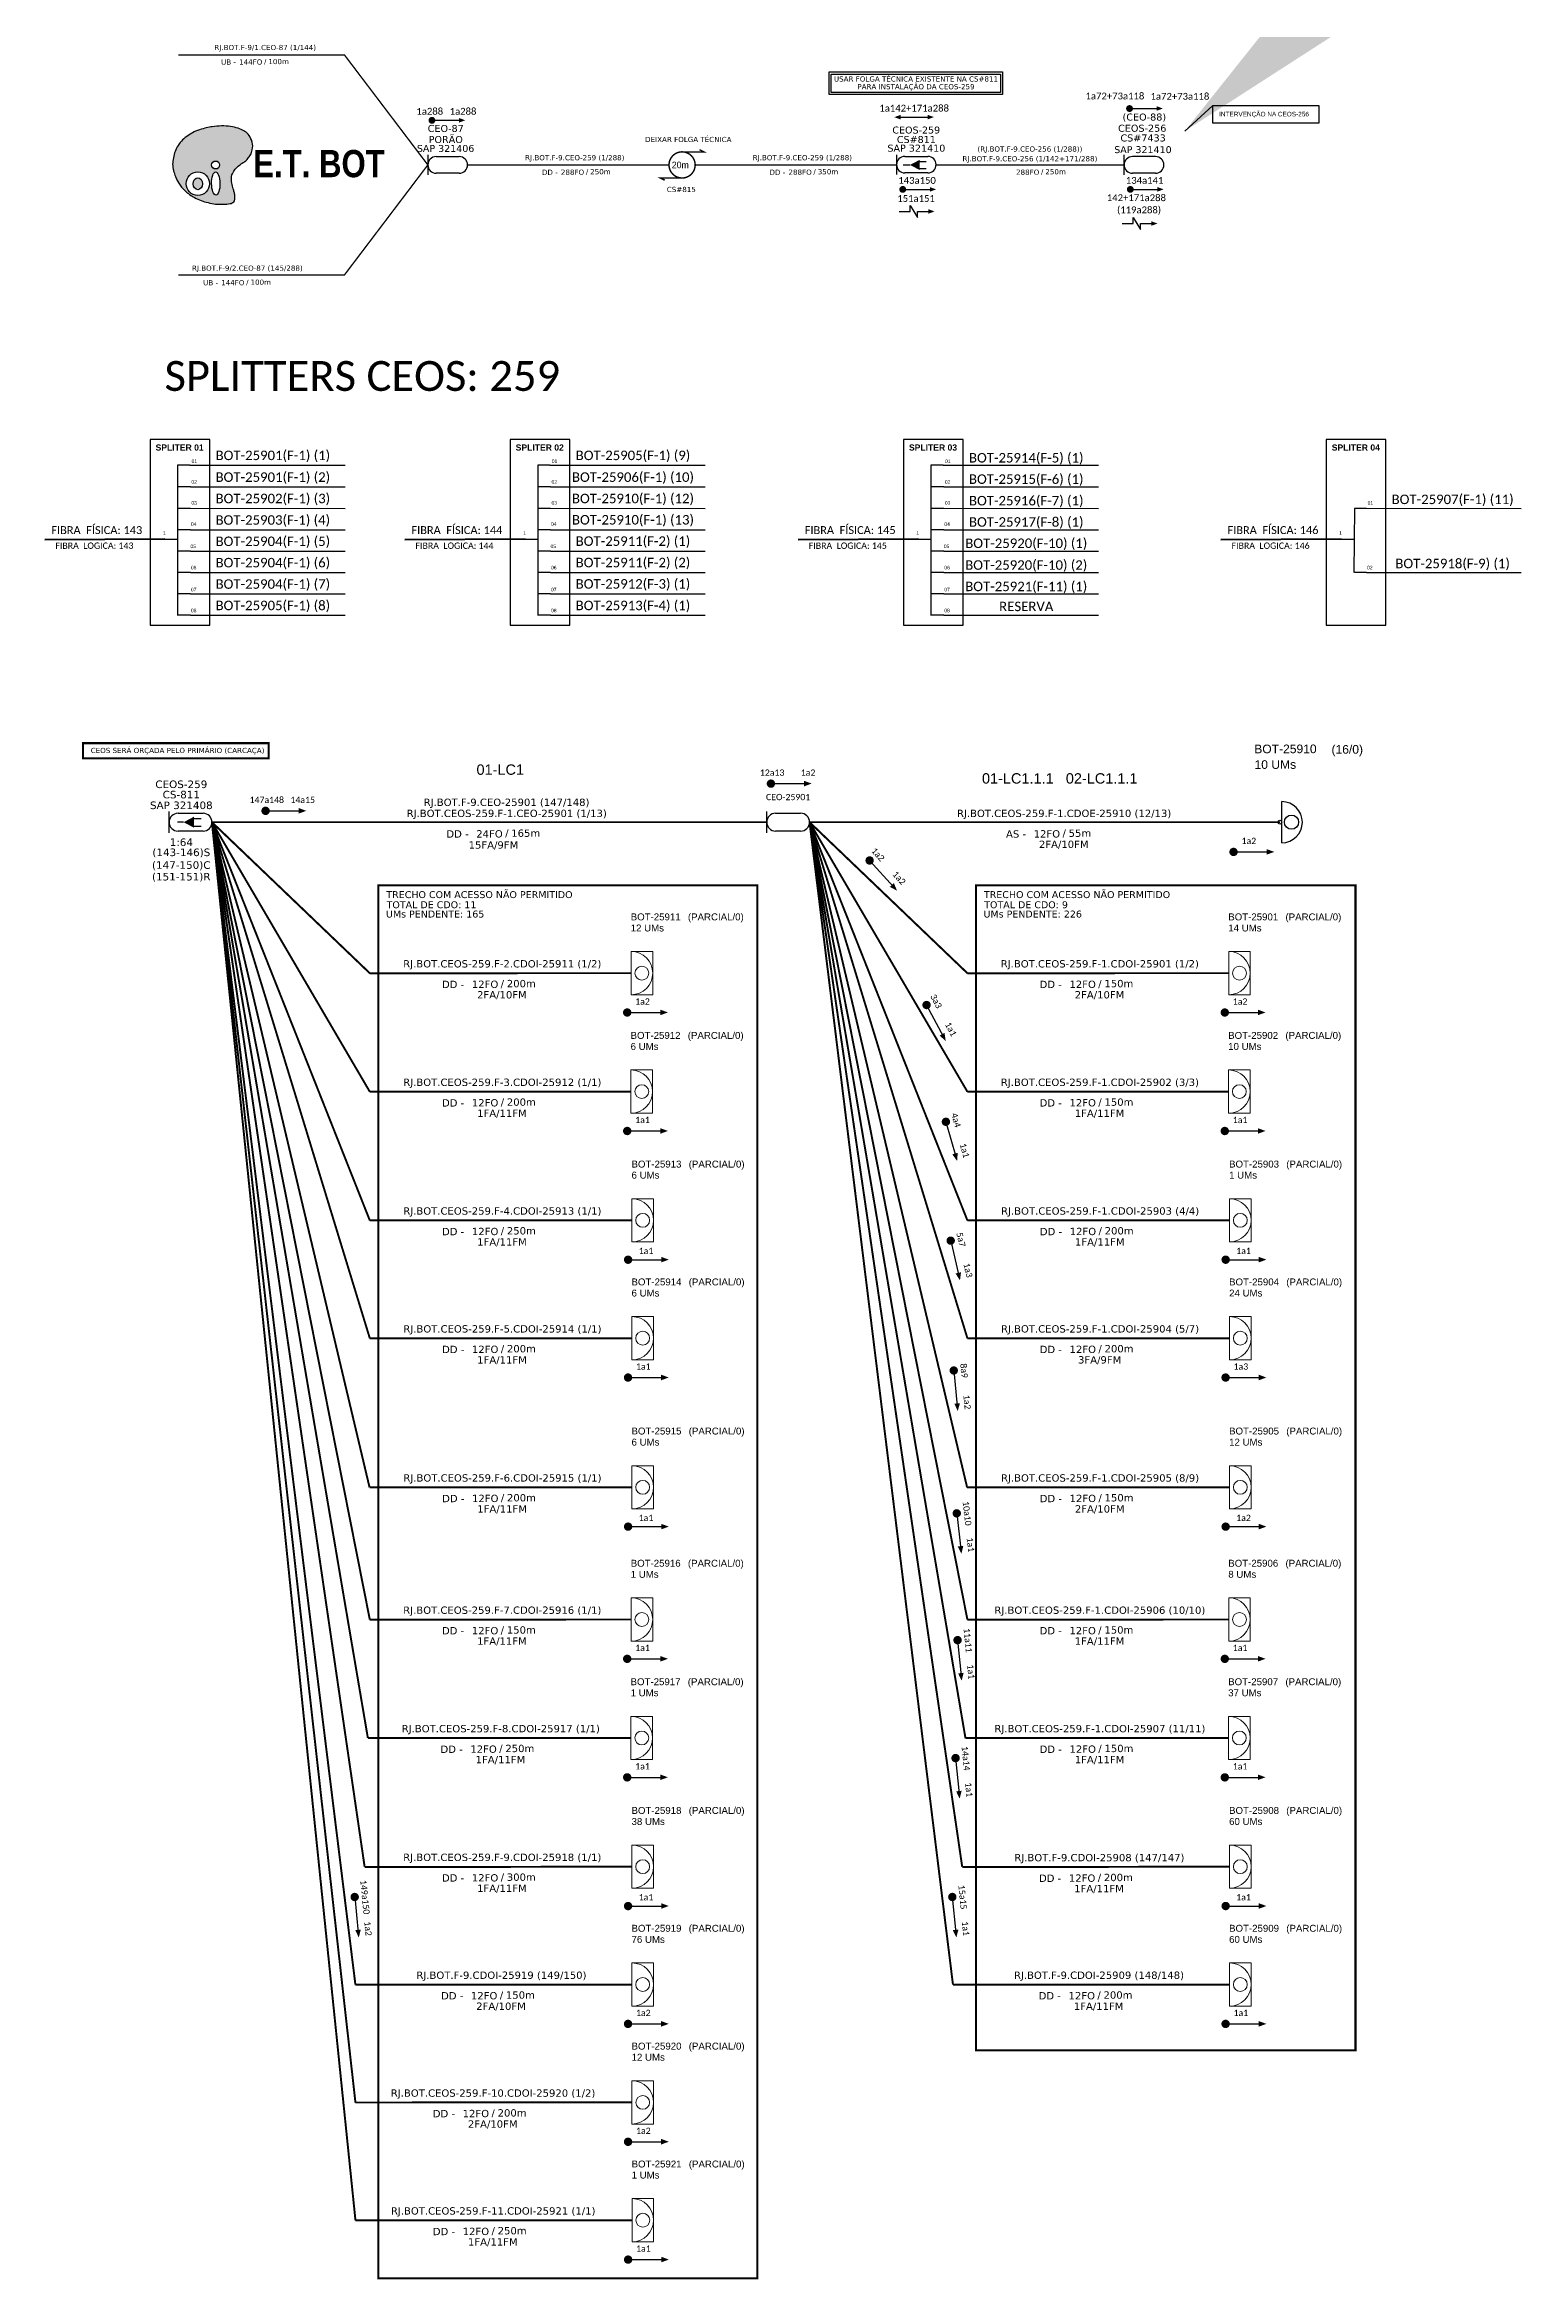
# Model space of a CAD drawing. Header units: millimetres. Extents: x 8454 to 8881, y -2726 to -2079.
import ezdxf
from ezdxf.enums import TextEntityAlignment as Align

# ---------------------------------------------------------------- set-up
doc = ezdxf.new("R2010")
doc.units = ezdxf.units.MM
doc.header["$MEASUREMENT"] = 0
for name, color, linetype, lineweight in [('10.4-Postes', 1, 'Continuous', 0), ("20.0-LEGENDA DOS CDO'S", 1, 'Continuous', 0), ('20.1-CDO_INTERIOR', 1, 'Continuous', 0), ('20.2-CDO_POSTE', 1, 'Continuous', 5), ('40.1-ETIQUETAS', 1, 'Continuous', 20)]:
    doc.layers.add(name, color=color, linetype=linetype, lineweight=lineweight)
for name, color, linetype in [('20.4-CEOS', 1, 'Continuous'), ('20.5-CABO AÉREO', 1, 'Continuous'), ('20.5-CEO', 1, 'Continuous'), ('CAP a instalar', 1, 'Continuous'), ('CD de instalação futura', 8, 'Continuous'), ('E.T.', 7, 'Continuous'), ('label_cabos', 7, 'Continuous'), ('SETA', 7, 'Continuous')]:
    doc.layers.add(name, color=color, linetype=linetype)
doc.styles.add('ARIAL', font='arial.ttf')
doc.styles.add('ROMANS', font='romans.shx')
doc.styles.add('siredit', font='verdana.ttf')
doc.styles.add('SWISS BIT', font='swisscb.ttf')
doc.linetypes.add('FENCELINE1', pattern='A,0.25,-0.1,[133,ltypeshp.shx,S=0.1,R=0,X=-0.1,Y=0],-0.1,1', length=1.45)
doc.dimstyles.new('CL', dxfattribs={"dimtxt": 1, "dimasz": 2, "dimexe": 0.18, "dimexo": 0.0625, "dimgap": 0.09, "dimtad": 0, "dimdec": 0, "dimrnd": 1, "dimzin": 0, "dimdsep": 46, "dimtxsty": 'siredit', "dimblk": 'NONE', "dimcen": 0, "dimse1": 1, "dimse2": 1, "dimsd1": 1, "dimsd2": 1, "dimclrt": 7, "dimadec": 0, "dimazin": 0, "dimtfac": 1, "dimtdec": 0, "dimtofl": 0, "dimtmove": 0, "dimatfit": 3, "dimfxl": 0, "dimtolj": 1, "dimtzin": 0, "dimarcsym": 0})

msp = doc.modelspace()

# ---------------------------------------------------------------- texts
at = {"color": 0}
msp.add_text('20m', height=1.89, dxfattribs=at).set_placement((8635.64, -2115.17))
at = {"color": 3}
for s, height, style, p in [('01-LC1', 3, 'ARIAL', (8579.15, -2290.59)), ('01-LC1.1.1', 3, 'ARIAL', (8725.35, -2293.13)), ('02-LC1.1.1', 3, 'ARIAL', (8749.6, -2293.13)), ('TRECHO COM ACESSO NÃO PERMITIDO', 2, 'siredit', (8553.07, -2326.24)), ('TRECHO COM ACESSO NÃO PERMITIDO', 2, 'siredit', (8725.91, -2326.24)), ('TOTAL DE CDO: 11', 2, 'siredit', (8553.13, -2329.17)), ('UMs PENDENTE: 165', 2, 'siredit', (8552.96, -2331.86)), ('TOTAL DE CDO: 9', 2, 'siredit', (8725.98, -2329.17)), ('UMs PENDENTE: 226', 2, 'siredit', (8725.8, -2331.86))]:
    msp.add_text(s, height=height, dxfattribs=dict(at, style=style)).set_placement(p)
at = {"color": 0, "char_height": 1.98, "width": 25.1052, "attachment_point": 5}
for s, insert in [('{\\fCalibri|b0|i0|c0|p34;\\C7;1a72\\C1;+73a118}', (8763.8, -2094.3)), ('{\\fCalibri|b0|i0|c0|p34;\\C7;1a72\\C1;+73a118}', (8782.6, -2094.39)), ('{\\fCalibri|b0|i0|c0|p34;\\C7;1a288}', (8575.25, -2098.72)), ('{\\fCalibri|b0|i0|c0|p34;\\C7;1a142\\C0;+171a288}', (8705.73, -2097.81)), ('{\\fCalibri|b0|i0|c0|p34;\\C7;143a150}', (8706.57, -2118.7)), ('{\\fCalibri|b0|i0|c0|p34;\\C7;134a141}', (8772.39, -2118.7)), ('{\\fCalibri|b0|i0|c0|p34;151a151}', (8706.28, -2123.93)), ('{\\fCalibri|b0|i0|c0|p34;142+171a288}', (8770.01, -2123.71))]:
    msp.add_mtext(s, dxfattribs=dict(at, insert=insert))
at = {"color": 5, "char_height": 1.98, "width": 25.1052, "attachment_point": 5}
for s, insert in [('{\\fCalibri|b0|i0|c0|p34;\\C7;1a288}', (8565.63, -2098.72)), ('{\\fCalibri|b0|i0|c0|p34;(119a288)}', (8770.78, -2127.43))]:
    msp.add_mtext(s, dxfattribs=dict(at, insert=insert))
at = {"attachment_point": 5}
for s, insert, char_height, width in [('{\\fCalibri|b0|i0|c0|p34;\\C7;SPLITTERS CEOS: 259}', (8546.12, -2175.31), 8.64, 131.666), ('{\\fArial|b1|i0|c0|p34;\\H1x;\\C10;SPLITER 01}', (8493.28, -2195.95), 1.7753, 17.28), ('\\pt9;{\\fCalibri|b0|i0|c0|p34;\\C7;BOT-25901(F-1) (1)}', (8520.24, -2198.51), 2.7432, 40.9104), ('{\\fArial|b1|i0|c0|p34;\\C10;SPLITER 02}', (8597.44, -2195.95), 1.7753, 17.28), ('\\pt9;{\\fCalibri|b0|i0|c0|p34;\\C7;BOT-25905(F-1) (9)}', (8624.4, -2198.51), 2.7432, 40.9104), ('{\\fArial|b1|i0|c0|p34;\\C10;SPLITER 03}', (8711.19, -2195.95), 1.7753, 17.28), ('\\pt9;{\\fCalibri|b0|i0|c0|p34;\\C7;BOT-25914(F-5) (1)}', (8738.15, -2199.21), 2.7432, 40.9104), ('{\\fArial|b1|i0|c0|p34;\\C10;SPLITER 04}', (8833.48, -2195.95), 1.7753, 17.28), ('\\C7;\\fArial|b0|i0|;\\H1.0273588255048;01 ', (8497.54, -2199.92), 1.7753, 3.5602), ('\\pt9;{\\fCalibri|b0|i0|c0|p34;\\C7;BOT-25901(F-1) (2)}', (8520.24, -2204.8), 2.7432, 40.9104), ('\\C7;\\fArial|b0|i0|;\\H1.0273588255048;01 ', (8601.71, -2199.92), 1.7753, 3.5602), ('\\pt9;{\\fCalibri|b0|i0|c0|p34;\\C7;BOT-25906(F-1) (10)}', (8624.4, -2204.8), 2.7432, 40.9104), ('\\C7;\\fArial|b0|i0|;\\H1.0273588255048;01 ', (8715.46, -2199.92), 1.7753, 3.5602), ('\\pt9;{\\fCalibri|b0|i0|c0|p34;\\C7;BOT-25915(F-6) (1)}', (8738.15, -2205.38), 2.7432, 40.9104), ('\\C7;\\fArial|b0|i0|;\\H1.0273588255048;02 ', (8497.49, -2205.92), 1.7753, 3.7582), ('\\pt9;{\\fCalibri|b0|i0|c0|p34;\\C7;BOT-25902(F-1) (3)}', (8520.24, -2210.98), 2.7432, 40.9104), ('\\C7;\\fArial|b0|i0|;\\H1.0273588255048;02 ', (8601.65, -2205.92), 1.7753, 3.7582), ('\\pt9;{\\fCalibri|b0|i0|c0|p34;\\C7;BOT-25910(F-1) (12)}', (8624.4, -2210.98), 2.7432, 40.9104), ('\\C7;\\fArial|b0|i0|;\\H1.0273588255048;02 ', (8715.41, -2205.92), 1.7753, 3.7582), ('\\pt9;{\\fCalibri|b0|i0|c0|p34;\\C7;BOT-25916(F-7) (1)}', (8738.15, -2211.61), 2.7432, 40.9104), ('\\pt9;{\\fCalibri|b0|i0|c0|p34;\\C7;BOT-25907(F-1) (11)}', (8861.48, -2211.23), 2.7432, 40.9104), ('\\C7;\\fArial|b0|i0|;\\H1.0273588255048;03 ', (8497.49, -2211.97), 1.7753, 3.456), ('\\pt9;{\\fCalibri|b0|i0|c0|p34;\\C7;BOT-25903(F-1) (4)}', (8520.23, -2217.2), 2.7432, 40.9104), ('\\C7;\\fArial|b0|i0|;\\H1.0273588255048;03 ', (8601.65, -2211.97), 1.7753, 3.456), ('\\pt9;{\\fCalibri|b0|i0|c0|p34;\\C7;BOT-25910(F-1) (13)}', (8624.4, -2217.14), 2.7432, 40.9104), ('\\C7;\\fArial|b0|i0|;\\H1.0273588255048;03 ', (8715.41, -2211.97), 1.7753, 3.456), ('\\pt9;{\\fCalibri|b0|i0|c0|p34;\\C7;BOT-25917(F-8) (1)}', (8738.16, -2217.77), 2.7432, 40.9104), ('{\\fArial|b0|i0|c0|p34;\\H0.5787x;\\C7;01}', (8837.69, -2211.97), 1.7753, 3.456), ('{\\fCalibri|b0|i0|c0|p34;\\C7;FIBRA  FÍSICA: 143}', (8469.32, -2219.84), 2.2859, 34.56), ('\\C7;\\fArial|b0|i0|;\\H1.0273588255048;1', (8488.87, -2220.67), 1.7753, 1.7584), ('\\C7;\\fArial|b0|i0|;\\H1.0273588255048;04 ', (8497.34, -2218.11), 1.7753, 3.7582), ('\\pt9;{\\fCalibri|b0|i0|c0|p34;\\C7;BOT-25904(F-1) (5)}', (8520.24, -2223.36), 2.7432, 40.9104), ('{\\fCalibri|b0|i0|c0|p34;\\C7;FIBRA  FÍSICA: 144}', (8573.48, -2219.84), 2.2859, 34.56), ('\\C7;\\fArial|b0|i0|;\\H1.0273588255048;1', (8593.03, -2220.67), 1.7753, 1.7584), ('\\C7;\\fArial|b0|i0|;\\H1.0273588255048;04 ', (8601.5, -2218.11), 1.7753, 3.7582), ('\\pt9;{\\fCalibri|b0|i0|c0|p34;\\C7;BOT-25911(F-2) (1)}', (8624.4, -2223.31), 2.7432, 40.9104), ('{\\fCalibri|b0|i0|c0|p34;\\C7;FIBRA  FÍSICA: 145}', (8687.23, -2219.84), 2.2859, 34.56), ('\\C7;\\fArial|b0|i0|;\\H1.0273588255048;1', (8706.78, -2220.67), 1.7753, 1.7584), ('\\C7;\\fArial|b0|i0|;\\H1.0273588255048;04 ', (8715.25, -2218.11), 1.7753, 3.7582), ('\\pt9;{\\fCalibri|b0|i0|c0|p34;\\C7;BOT-25920(F-10) (1)}', (8738.16, -2223.93), 2.7432, 40.9104), ('{\\fCalibri|b0|i0|c0|p34;\\C7;FIBRA  FÍSICA: 146}', (8809.52, -2219.84), 2.2859, 34.56), ('\\C7;\\fArial|b0|i0|;\\H1.0273588255048;1', (8829.07, -2220.67), 1.7753, 1.7584), ('{\\fCalibri|b0|i0|c0|p34;\\C7;FIBRA  LOGICA: 143}', (8468.63, -2224.34), 1.8289, 34.56), ('\\C7;\\fArial|b0|i0|;\\H1.0273588255048;05 ', (8497.21, -2224.53), 1.7753, 4.6222), ('\\pt9;{\\fCalibri|b0|i0|c0|p34;\\C7;BOT-25904(F-1) (6)}', (8520.24, -2229.53), 2.7432, 40.9104), ('{\\fCalibri|b0|i0|c0|p34;\\C7;FIBRA  LOGICA: 144}', (8572.79, -2224.34), 1.8289, 34.56), ('\\C7;\\fArial|b0|i0|;\\H1.0273588255048;05 ', (8601.37, -2224.53), 1.7753, 4.6222), ('\\pt9;{\\fCalibri|b0|i0|c0|p34;\\C7;BOT-25911(F-2) (2)}', (8624.4, -2229.5), 2.7432, 40.9104), ('{\\fCalibri|b0|i0|c0|p34;\\C7;FIBRA  LOGICA: 145}', (8686.54, -2224.34), 1.8289, 34.56), ('\\C7;\\fArial|b0|i0|;\\H1.0273588255048;05 ', (8715.12, -2224.53), 1.7753, 4.6222), ('\\pt9;{\\fCalibri|b0|i0|c0|p34;\\C7;BOT-25920(F-10) (2)}', (8738.15, -2230.22), 2.7432, 40.9104), ('{\\fCalibri|b0|i0|c0|p34;\\C7;FIBRA  LOGICA: 146}', (8808.83, -2224.34), 1.8289, 34.56), ('\\pt9;{\\fCalibri|b0|i0|c0|p34;\\C7;BOT-25918(F-9) (1)}', (8861.48, -2229.78), 2.7432, 40.9104), ('\\C7;\\fArial|b0|i0|;\\H1.0273588255048;06 ', (8497.34, -2230.67), 1.7753, 3.7582), ('\\pt9;{\\fCalibri|b0|i0|c0|p34;\\C7;BOT-25904(F-1) (7)}', (8520.24, -2235.72), 2.7432, 40.9104), ('\\C7;\\fArial|b0|i0|;\\H1.0273588255048;06 ', (8601.5, -2230.67), 1.7753, 3.7582), ('\\pt9;{\\fCalibri|b0|i0|c0|p34;\\C7;BOT-25912(F-3) (1)}', (8624.4, -2235.68), 2.7432, 40.9104), ('\\C7;\\fArial|b0|i0|;\\H1.0273588255048;06 ', (8715.25, -2230.67), 1.7753, 3.7582), ('\\pt9;{\\fCalibri|b0|i0|c0|p34;\\C7;BOT-25921(F-11) (1)}', (8738.15, -2236.41), 2.7432, 40.9104), ('{\\fArial|b0|i0|c0|p34;\\H0.5787x;\\C7;02}', (8837.54, -2230.67), 1.7753, 3.7582), ('\\C7;\\fArial|b0|i0|;\\H1.0273588255048;07 ', (8497.34, -2237.03), 1.7753, 3.7582), ('\\pt9;{\\fCalibri|b0|i0|c0|p34;\\C7;BOT-25905(F-1) (8)}', (8520.24, -2241.91), 2.7432, 40.9104), ('\\C7;\\fArial|b0|i0|;\\H1.0273588255048;07 ', (8601.5, -2237.03), 1.7753, 3.7582), ('\\pt9;{\\fCalibri|b0|i0|c0|p34;\\C7;BOT-25913(F-4) (1)}', (8624.4, -2241.91), 2.7432, 40.9104), ('\\C7;\\fArial|b0|i0|;\\H1.0273588255048;07 ', (8715.25, -2237.03), 1.7753, 3.7582), ('\\pt9;{\\fCalibri|b0|i0|c0|p34;\\C7;RESERVA}', (8738.15, -2241.91), 2.7432, 40.9104), ('\\C7;\\fArial|b0|i0|;\\H1.0273588255048;08 ', (8497.34, -2243.08), 1.7753, 3.7582), ('\\C7;\\fArial|b0|i0|;\\H1.0273588255048;08 ', (8601.5, -2243.08), 1.7753, 3.7582), ('\\C7;\\fArial|b0|i0|;\\H1.0273588255048;08 ', (8715.25, -2243.08), 1.7753, 3.7582), ('{\\fCalibri|b0|i0|c0|p34;\\C7;12a13}', (8664.66, -2289.97), 1.815, 30.6841), ('{\\fCalibri|b0|i0|c0|p34;\\C7;1a2}', (8675.05, -2289.97), 1.815, 30.6841), ('{\\fCalibri|b0|i0|c0|p34;\\C7;147a148}', (8518.49, -2297.85), 1.815, 30.6841), ('{\\fCalibri|b0|i0|c0|p34;\\C7;14a15}', (8528.88, -2297.85), 1.815, 30.6841), ('{\\fCalibri|b0|i0|c0|p34;\\C7;CEO-25901}', (8669.28, -2297.03), 1.815, 30.6841), ('{\\fCalibri|b0|i0|c0|p34;\\C7;1a2}', (8802.54, -2309.72), 1.815, 30.6841), ('{\\fCalibri|b0|i0|c0|p34;\\C7;1a2}', (8627.16, -2356.15), 1.815, 30.6841), ('{\\fCalibri|b0|i0|c0|p34;\\C7;1a2}', (8800.01, -2356.15), 1.815, 30.6841), ('{\\fCalibri|b0|i0|c0|p34;\\C7;1a1}', (8627.16, -2390.42), 1.815, 30.6841), ('{\\fCalibri|b0|i0|c0|p34;\\C7;1a1}', (8800.01, -2390.42), 1.815, 30.6841), ('{\\fCalibri|b0|i0|c0|p34;\\C7;1a1}', (8628.17, -2428.29), 1.815, 30.6841), ('{\\fCalibri|b0|i0|c0|p34;\\C7;1a1}', (8801.01, -2428.29), 1.815, 30.6841), ('{\\fCalibri|b0|i0|c0|p34;\\C7;1a1}', (8627.39, -2461.73), 1.815, 30.6841), ('{\\fCalibri|b0|i0|c0|p34;\\C7;1a3}', (8800.24, -2461.73), 1.815, 30.6841), ('{\\fCalibri|b0|i0|c0|p34;\\C7;1a1}', (8628.17, -2505.49), 1.815, 30.6841), ('{\\fCalibri|b0|i0|c0|p34;\\C7;1a2}', (8801.01, -2505.49), 1.815, 30.6841), ('{\\fCalibri|b0|i0|c0|p34;\\C7;1a1}', (8627.16, -2543.07), 1.815, 30.6841), ('{\\fCalibri|b0|i0|c0|p34;\\C7;1a1}', (8800.01, -2543.07), 1.815, 30.6841), ('{\\fCalibri|b0|i0|c0|p34;\\C7;1a1}', (8627.16, -2577.34), 1.815, 30.6841), ('{\\fCalibri|b0|i0|c0|p34;\\C7;1a1}', (8800.01, -2577.34), 1.815, 30.6841), ('{\\fCalibri|b0|i0|c0|p34;\\C7;1a1}', (8628.17, -2615.21), 1.815, 30.6841), ('{\\fCalibri|b0|i0|c0|p34;\\C7;1a1}', (8801.01, -2615.21), 1.815, 30.6841), ('{\\fCalibri|b0|i0|c0|p34;\\C7;1a2}', (8627.39, -2648.65), 1.815, 30.6841), ('{\\fCalibri|b0|i0|c0|p34;\\C7;1a1}', (8800.24, -2648.65), 1.815, 30.6841), ('{\\fCalibri|b0|i0|c0|p34;\\C7;1a2}', (8627.41, -2682.73), 1.815, 30.6841), ('{\\fCalibri|b0|i0|c0|p34;\\C7;1a1}', (8627.42, -2716.81), 1.815, 30.6841)]:
    msp.add_mtext(s, dxfattribs=dict(at, insert=insert, char_height=char_height, width=width))
at = {"char_height": 1.815, "width": 30.6841, "attachment_point": 5}
for s, insert, rotation in [('{\\fCalibri|b0|i0|c0|p34;\\C7;1a2}', (8695.27, -2313.64), 312.13082), ('{\\fCalibri|b0|i0|c0|p34;\\C7;1a2}', (8701.38, -2320.43), 312.13082), ('{\\fCalibri|b0|i0|c0|p34;\\C7;3a3}', (8712.09, -2356.09), 297.89798), ('{\\fCalibri|b0|i0|c0|p34;\\C7;1a1}', (8716.34, -2364.17), 297.89798), ('{\\fCalibri|b0|i0|c0|p34;\\C7;4a4}', (8717.85, -2390.45), 285.87471), ('{\\fCalibri|b0|i0|c0|p34;\\C7;1a1}', (8720.33, -2399.24), 285.87471), ('{\\fCalibri|b0|i0|c0|p34;\\C7;5a7}', (8719.26, -2424.98), 283.12075), ('{\\fCalibri|b0|i0|c0|p34;\\C7;1a3}', (8721.31, -2433.88), 283.12075), ('{\\fCalibri|b0|i0|c0|p34;\\C7;8a9}', (8720.16, -2462.91), 275.66205), ('{\\fCalibri|b0|i0|c0|p34;\\C7;1a2}', (8721.04, -2472), 275.66205), ('{\\fCalibri|b0|i0|c0|p34;\\C7;10a10}', (8721.03, -2504.18), 276.44352), ('{\\fCalibri|b0|i0|c0|p34;\\C7;1a1}', (8722.03, -2513.25), 276.44352), ('{\\fCalibri|b0|i0|c0|p34;\\C7;11a11}', (8721.26, -2540.9), 275.66205), ('{\\fCalibri|b0|i0|c0|p34;\\C7;1a1}', (8722.14, -2549.98), 275.66205), ('{\\fCalibri|b0|i0|c0|p34;\\C7;14a14}', (8720.68, -2575.01), 275.66205), ('{\\fCalibri|b0|i0|c0|p34;\\C7;1a1}', (8721.57, -2584.1), 275.66205), ('{\\fCalibri|b0|i0|c0|p34;\\C7;149a150}', (8546.89, -2615.17), 275.66205), ('{\\fCalibri|b0|i0|c0|p34;\\C7;15a15}', (8719.74, -2615.17), 275.66205), ('{\\fCalibri|b0|i0|c0|p34;\\C7;1a2}', (8547.77, -2624.26), 275.66205), ('{\\fCalibri|b0|i0|c0|p34;\\C7;1a1}', (8720.62, -2624.26), 275.66205)]:
    msp.add_mtext(s, dxfattribs=dict(at, insert=insert, rotation=rotation))
at = {"layer": '20.4-CEOS', "color": 5, "style": 'siredit'}
msp.add_text('(CEO-88)', height=2.028, dxfattribs=at).set_placement((8772.31, -2100.37), align=Align.MIDDLE_CENTER)
at = {"layer": '20.4-CEOS', "color": 7, "style": 'siredit'}
for s, height, p in [('CEO-87', 2.028, (8570.25, -2103.67)), ('PORÃO', 2.028, (8570.25, -2106.87)), ('CS#7433', 2.028, (8771.95, -2106.42)), ('SAP 321406', 2, (8570.21, -2109.46)), ('SAP 321410', 2, (8771.9, -2109.8))]:
    msp.add_text(s, height=height, dxfattribs=at).set_placement(p, align=Align.MIDDLE_CENTER)
at = {"layer": '20.4-CEOS', "color": 1, "style": 'siredit'}
msp.add_text('CEOS-256', height=2.028, dxfattribs=at).set_placement((8771.7, -2103.61), align=Align.MIDDLE_CENTER)
at = {"layer": '40.1-ETIQUETAS', "color": 0, "style": 'siredit'}
for s, p in [('USAR FOLGA TÉCNICA EXISTENTE NA CS#811', (8706.26, -2089.36)), ('PARA INSTALAÇÃO DA CEOS-259', (8706.26, -2091.59)), ('DEIXAR FOLGA TÉCNICA', (8640.4, -2106.86)), ('RJ.BOT.F-9.CEO-259 (1/288)', (8607.57, -2112.12)), ('RJ.BOT.F-9.CEO-259 (1/288)', (8673.39, -2112.12)), ('CS#815', (8638.39, -2121.31)), ('CEOS SERÁ ORÇADA PELO PRIMÁRIO (CARCAÇA)', (8492.69, -2283.55))]:
    msp.add_text(s, height=1.5, dxfattribs=at).set_placement(p, align=Align.MIDDLE_CENTER)
at = {"layer": '40.1-ETIQUETAS', "color": 1, "style": 'siredit'}
msp.add_text('RJ.BOT.F-9.CEO-256 (1/142+171/288)', height=1.5, dxfattribs=at).set_placement((8739.21, -2112.43), align=Align.MIDDLE_CENTER)
at = {"layer": '40.1-ETIQUETAS', "color": 5, "style": 'siredit'}
msp.add_text('(RJ.BOT.F-9.CEO-256 (1/288))', height=1.5, dxfattribs=at).set_placement((8739.21, -2109.62), align=Align.MIDDLE_CENTER)
at = {"layer": '40.1-ETIQUETAS', "color": 0, "style": 'siredit'}
for s, p in [('DD - ', (8603.3, -2116.34)), ('288FO', (8610.29, -2116.32)), ('/', (8611.47, -2116.18)), ('DD - ', (8669.12, -2116.34)), ('288FO', (8676.11, -2116.32)), ('/', (8677.29, -2116.18)), ('288FO', (8741.93, -2116.32)), ('/', (8743.11, -2116.18))]:
    msp.add_text(s, height=1.5, dxfattribs=at).set_placement(p, align=Align.MIDDLE_RIGHT)
for s, p in [('250m', (8612.03, -2116.18)), ('350m', (8677.85, -2116.18)), ('250m', (8743.67, -2116.18))]:
    msp.add_text(s, height=1.5, dxfattribs=at).set_placement(p, align=Align.MIDDLE_LEFT)
at = {"layer": 'E.T.', "color": 40, "style": 'SWISS BIT'}
msp.add_text('E.T. BOT', height=7.861, dxfattribs=at).set_placement((8533.59, -2117.77), align=Align.CENTER)

# ---------------------------------------------------------------- blocks, each defined once
blk = doc.blocks.new('CEOS_RP_CT_DRT')
at = {"layer": '20.4-CEOS', "color": 0}
for p, q in [((-4.54, 1.19), (-1.19, 1.19)), ((-1.19, -1.19), (-4.54, -1.19))]:
    blk.add_line(p, q, dxfattribs=at)
for points in [[(-5.73, -1.43), (-5.73, 1.44)], [(-3.79, 0), (-4.59, 0)], [(-2.47, 0.48), (-1.45, 0.48)], [(-2.47, -0.52), (-1.45, -0.52)]]:
    blk.add_lwpolyline(points, dxfattribs=at)
blk.add_lwpolyline([(-3.79, 0, 0, 1.47, 0), (-2.41, 0, 1.47, 1.47, 0)], format="xyseb", dxfattribs=at)
for centre, start, end in [((-4.54, 0), 90, 270), ((-1.19, 0), 270, 90)]:
    blk.add_arc(centre, 1.19, start, end, dxfattribs=at)
at = {"layer": '20.4-CEOS', "color": 7, "style": 'siredit'}
for tag, p in [('Nº_DA_CEOS', (-2.86, 5.6)), ('LOCAL', (-2.86, 4.24)), ('SAP', (-2.86, 2.78)), ('RACIO_SPLITAGEM', (-2.86, -1.88)), ('FIBRAS_SPLITTER', (-2.86, -3.58)), ('FIBRAS_TOP_C', (-2.86, -5.08)), ('RESERVA_FINAIS', (-2.86, -6.39))]:
    blk.add_attdef(tag, text='', height=1.01, dxfattribs=at).set_placement(p, align=Align.TOP_CENTER)
blk = doc.blocks.new('CDOI_INT')
at = {"layer": '20.1-CDO_INTERIOR', "color": 0, "lineweight": 18}
blk.add_lwpolyline([(4.25, -4.25), (4.25, 4.25), (0, 4.25), (0, -4.25)], close=True, dxfattribs=at)
blk.add_circle((2.12, 0), 1.36, dxfattribs=at)
blk.add_arc((0, 0), 4.25, 270, 90, dxfattribs=at)
at = {"layer": "20.0-LEGENDA DOS CDO'S", "color": 0, "style": 'ARIAL'}
for tag, p in [('CDO_N', (-0.08, 10.38)), ('SURVEY', (-0.08, 8.2)), ('SPLITER_1', (21.18, 10.38)), ('SPLITER_2', (21.19, 8.68)), ('SAP', (-0.08, 6.23)), ('1:XX', (5.94, -2.22)), ('UMS', (5.94, -4.24))]:
    blk.add_attdef(tag, p, '', height=1.36, dxfattribs=at)
blk.add_attdef('FIBRAS_UTILIZADAS', text='', height=1.36, dxfattribs=at).set_placement((15.34, 10.38), align=Align.CENTER)
blk = doc.blocks.new('ETIQUETA_RS5F')
at = {"layer": '40.1-ETIQUETAS', "color": 0, "style": 'siredit'}
blk.add_text('/', height=1.5, dxfattribs=at).set_placement((1.55, -1.95), align=Align.MIDDLE_RIGHT)
for tag, p in [('ETIQUETA_R_PRIMARIA', (1.18, 4.1)), ('ETIQUETA_R_SECUNDARIA', (1.18, 2.1)), ('F_ATIVAS/F_MORTAS', (1.11, -4.24))]:
    blk.add_attdef(tag, text='', height=1.5, dxfattribs=at).set_placement(p, align=Align.MIDDLE_CENTER)
for tag, p in [('TIPO_CABO', (-6.62, -2.12)), ('CAP_CABO', (0.37, -2.09))]:
    blk.add_attdef(tag, text='', height=1.5, dxfattribs=at).set_placement(p, align=Align.MIDDLE_RIGHT)
blk.add_attdef('METROS', text='', height=1.5, dxfattribs=at).set_placement((2.11, -1.95), align=Align.MIDDLE_LEFT)
for tag, p in [('FUSÃO_1', (0.82, -8.39)), ('FUSÃO_2', (0.82, -10.6)), ('FUSÃO_3', (0.82, -12.93)), ('FUSÃO_4', (0.82, -15.14)), ('FUSÃO_5', (0.82, -17.16))]:
    blk.add_attdef(tag, text='', height=1.5, dxfattribs=at).set_placement(p, align=Align.CENTER)
blk = doc.blocks.new('A$C4AE13D6C')
at = {"layer": '20.4-CEOS', "color": 1}
for p, q in [((2.58, 5.68), (9.8, 5.68)), ((9.8, 0.53), (2.58, 0.53))]:
    blk.add_line(p, q, dxfattribs=at)
blk.add_lwpolyline([(0, 0), (0, 6.21)], dxfattribs=at)
for centre, start, end in [((2.58, 3.11), 90, 270), ((9.8, 3.11), 270, 90)]:
    blk.add_arc(centre, 2.58, start, end, dxfattribs=at)
blk = doc.blocks.new('CDOE POSTE_')
at = {"color": 1}
blk.add_line((12.92, -5.49), (-2.38, -5.49), dxfattribs=at)
for centre, radius in [((5.27, -1.86), 2.64), ((5.27, -6.2), 0.708)]:
    blk.add_circle(centre, radius, dxfattribs=at)
blk.add_arc((5.27, -5.49), 7.65, 0, 180, dxfattribs=at)
blk = doc.blocks.new('CDOE-TEXTO PADRÃO')
at = {"layer": "20.0-LEGENDA DOS CDO'S", "color": 0, "style": 'ARIAL'}
for tag, p in [('CDO_N', (0.49, 7.39)), ('CORDOALHA', (0.5, 4.33)), ('SAP', (0.51, 1.67)), ('SPLITER_1', (0.59, -0.91)), ('SPLITER_2', (0.6, -3.55)), ('(XX-XX_F)S', (0.54, -8.29)), ('(XX-XX_L)S', (0.55, -10.83)), ('UMS', (0.55, -13.15))]:
    blk.add_attdef(tag, p, '', height=1.7, rotation=0.118, dxfattribs=at)
blk.add_attdef('FIBRAS_UTILIZADAS', text='', height=1.7, rotation=0.118, dxfattribs=at).set_placement((19.77, 7.43), align=Align.CENTER)
blk = doc.blocks.new('OI')
h = blk.add_hatch(color=40)
edge = h.paths.add_edge_path()
edge.add_spline(control_points=[(4.35, -0.67), (3.92, -0.99), (3.26, -1.5), (2.81, -2.59), (2.9, -3.5), (3.06, -4.27), (3.31, -4.85), (3.37, -5.39), (3.4, -5.88), (3.2, -6.4), (2.54, -6.61), (1.65, -6.63), (0.55, -6.67), (-0.56, -6.42), (-1.61, -6.14), (-2.77, -5.61), (-3.92, -4.77), (-4.89, -3.7), (-5.34, -2.65), (-5.6, -1.94), (-5.85, -0.96), (-5.71, 0.47), (-5.1, 2.02), (-4.14, 3.02), (-3.3, 3.61), (-2.37, 4.16), (-1.36, 4.44), (-0.56, 4.7), (0.79, 4.85), (2.24, 4.97), (3.79, 4.57), (4.67, 4.21), (5.44, 3.65), (5.76, 2.99), (6.03, 2.21), (6.01, 1.46), (5.72, 0.64), (5.31, 0.08), (4.88, -0.38), (4.51, -0.55), (4.35, -0.67)], knot_values=[0, 0, 0, 0, 1.60434, 2.417191, 3.427595, 4.282808, 4.776746, 5.304182, 5.888771, 6.258406, 6.858137, 7.79129, 8.986195, 10.124242, 11.187857, 12.242908, 13.953784, 15.414161, 16.515391, 17.349188, 17.675853, 19.552021, 21.515531, 22.568638, 23.63245, 24.621084, 25.782718, 26.745347, 27.142653, 29.870543, 31.004649, 31.921532, 32.709589, 33.801391, 34.042471, 35.192333, 35.971461, 36.628871, 37.254359, 37.836911, 37.836911, 37.836911, 37.836911], degree=3, periodic=0)
h.paths.add_polyline_path([(1.13, -0.87, -1), (-0.04, -0.87, -1)], flags=16)
edge = h.paths.add_edge_path(flags=16)
edge.add_ellipse((0.56, -3.59), major_axis=(-0.02, 1.71), ratio=0.361305, start_angle=0, end_angle=360)
h.paths.add_polyline_path([(-0.36, -3.62, -1), (-3.8, -3.62, -1)], flags=16)
edge = h.paths.add_edge_path(flags=0)
edge.add_ellipse((-2.08, -3.62), major_axis=(0, 0.885), ratio=0.758294, start_angle=0, end_angle=360)
at = {"color": 40}
for centre, radius in [((-2.08, -3.62), 1.72), ((0.54, -0.87), 0.587)]:
    blk.add_circle(centre, radius, dxfattribs=at)
blk.add_ellipse((-2.08, -3.62), major_axis=(0, 0.885), ratio=0.758294, start_param=-3.141592653589791, end_param=3.141592653589791, dxfattribs=at)
blk.add_ellipse((0.56, -3.59), major_axis=(-0.02, 1.71), ratio=0.361305, dxfattribs=at)
at = {"color": 40, "start_tangent": (-0.800898, -0.598801), "end_tangent": (-0.800898, -0.598801)}
blk.add_spline([(4.35, -0.67), (3.2, -1.78), (2.9, -2.54), (2.92, -3.55), (3.12, -4.38), (3.28, -4.85), (3.37, -5.37), (3.35, -5.95), (3.2, -6.29), (2.66, -6.55), (1.73, -6.63), (0.54, -6.62), (-0.58, -6.41), (-1.6, -6.11), (-2.56, -5.67), (-3.95, -4.67), (-4.89, -3.56), (-5.37, -2.56), (-5.64, -1.78), (-5.72, -1.46), (-5.63, 0.42), (-4.84, 2.22), (-4.13, 2.99), (-3.27, 3.62), (-2.4, 4.09), (-1.3, 4.47), (-0.37, 4.72), (0.02, 4.77), (2.75, 4.8), (3.85, 4.53), (4.69, 4.16), (5.31, 3.68), (5.85, 2.73), (5.93, 2.5), (5.94, 1.35), (5.67, 0.62), (5.29, 0.08), (4.84, -0.36), (4.35, -0.67)], degree=3, dxfattribs=at)
blk = doc.blocks.new('_None')
blk = doc.blocks.new('*U29')
at = {"layer": '20.5-CEO'}
for p, q in [((-1.56, 1.26), (1.8, 1.26)), ((1.8, -1.13), (-1.56, -1.13))]:
    blk.add_line(p, q, dxfattribs=at)
blk.add_lwpolyline([(-2.75, 1.51), (-2.75, -1.38)], dxfattribs=at)
for centre, start, end in [((-1.56, 0.07), 90, 270), ((1.8, 0.07), 270, 90)]:
    blk.add_arc(centre, 1.2, start, end, dxfattribs=at)
at = {"layer": '20.5-CEO', "color": 7, "style": 'siredit'}
for tag, p in [('LOCAL', (0.12, 4.23)), ('FID', (0.11, 5.61)), ('SAP', (0.12, 2.97)), ('FIBRAS_RESERVA', (0.12, -1.94))]:
    blk.add_attdef(tag, text='', height=1.01, dxfattribs=at).set_placement(p, align=Align.TOP_CENTER)
at = {"layer": '20.5-CEO', "color": 7, "style": 'siredit', "flags": 3}
blk.add_attdef('QTDE', (-4.88, -7.06), '', height=1.01, dxfattribs=at)
at = {"layer": '20.5-CEO', "color": 7, "style": 'siredit'}
for tag, flags, p in [('ID_ATIVIDADE', 3, (0.11, -3.51)), ('FATOR', 1, (0.11, -4.82))]:
    blk.add_attdef(tag, text='', height=1.01, dxfattribs=dict(at, flags=flags)).set_placement(p, align=Align.TOP_CENTER)
blk = doc.blocks.new('*U28')
at = {"color": 3}
blk.add_lwpolyline([(0.0000405, 0.000041), (0.0001936, 0.000041), (0.0001936, 0.0000158), (0.0000405, 0.0000158)], close=True, dxfattribs=at)
at = {"color": 3, "style": 'ARIAL'}
blk.add_attdef('SERVIÇO_EM_EMENDA_EXIST', text='', height=0.00000666, dxfattribs=at).set_placement((0.0001321, 0.0000254), align=Align.RIGHT)
blk.add_attdef('FID', (0.0001344, 0.0000254), '', height=0.00000666, dxfattribs=at)
at = {"layer": '10.4-Postes', "lineweight": 0, "style": 'ROMANS'}
for tag, p, flags in [('ID_ATIVIDADE', (-0.0000068, -0.0000086), 3), ('QTDE', (-0.000006, -0.000014), 3), ('FATOR', (-0.0000019, -0.0000113), 1)]:
    blk.add_attdef(tag, p, '', height=0.00000209, dxfattribs=dict(at, flags=flags))
at = {"color": 3}
blk.add_leader([(-0.0000002, 0.0000042), (0.0000405, 0.000041)], dimstyle='CL', override={"dimgap": 0.09, "dimtad": 0}, dxfattribs=at)

# ---------------------------------------------------------------- linework, layer by layer
at = {"color": 7, "linetype": 'Continuous'}
for p, q in [((8492.68, -2201.06), (8492.68, -2244.49)), ((8496.2, -2201.06), (8492.68, -2201.06)), ((8596.85, -2201.06), (8596.85, -2244.49)), ((8600.36, -2201.06), (8596.85, -2201.06)), ((8710.6, -2201.06), (8710.6, -2244.49)), ((8714.11, -2201.06), (8710.6, -2201.06)), ((8496.38, -2207.35), (8492.86, -2207.35)), ((8600.54, -2207.35), (8597.02, -2207.35)), ((8714.29, -2207.35), (8710.77, -2207.35)), ((8496.38, -2213.54), (8492.86, -2213.54)), ((8600.54, -2213.54), (8597.02, -2213.54)), ((8714.29, -2213.54), (8710.77, -2213.54)), ((8833.06, -2213.54), (8832.88, -2232.09)), ((8836.58, -2213.54), (8833.06, -2213.54)), ((8489.03, -2222.49), (8492.67, -2222.49)), ((8496.38, -2219.76), (8492.86, -2219.76)), ((8593.2, -2222.49), (8596.83, -2222.49)), ((8600.54, -2219.76), (8597.02, -2219.76)), ((8706.95, -2222.49), (8710.58, -2222.49)), ((8714.29, -2219.76), (8710.77, -2219.76)), ((8829.23, -2222.49), (8832.87, -2222.49)), ((8496.38, -2225.92), (8492.86, -2225.92)), ((8600.54, -2225.92), (8597.02, -2225.92)), ((8714.29, -2225.92), (8710.77, -2225.92)), ((8496.38, -2232.09), (8492.86, -2232.09)), ((8600.54, -2232.09), (8597.02, -2232.09)), ((8714.29, -2232.09), (8710.77, -2232.09)), ((8836.58, -2232.09), (8833.06, -2232.09)), ((8496.38, -2238.28), (8492.86, -2238.28)), ((8600.54, -2238.28), (8597.02, -2238.28)), ((8714.29, -2238.28), (8710.77, -2238.28)), ((8496.38, -2244.46), (8492.86, -2244.46)), ((8600.54, -2244.46), (8597.02, -2244.46)), ((8714.29, -2244.46), (8710.77, -2244.46))]:
    msp.add_line(p, q, dxfattribs=at)
at = {"color": 10, "linetype": 'Continuous'}
for p, q in [((8496.2, -2201.06), (8541.15, -2201.08)), ((8600.36, -2201.06), (8645.31, -2201.08)), ((8714.11, -2201.06), (8759.06, -2201.08)), ((8496.38, -2207.35), (8541.15, -2207.36)), ((8600.54, -2207.35), (8645.31, -2207.36)), ((8714.29, -2207.35), (8759.06, -2207.36)), ((8496.38, -2213.53), (8541.15, -2213.54)), ((8600.54, -2213.53), (8645.31, -2213.54)), ((8714.29, -2213.53), (8759.06, -2213.54)), ((8836.58, -2213.53), (8881.35, -2213.54)), ((8496.38, -2219.75), (8541.15, -2219.76)), ((8600.54, -2219.75), (8645.31, -2219.76)), ((8714.29, -2219.75), (8759.06, -2219.76)), ((8496.38, -2225.91), (8541.15, -2225.93)), ((8600.54, -2225.91), (8645.31, -2225.93)), ((8714.29, -2225.91), (8759.06, -2225.93)), ((8496.38, -2232.08), (8541.15, -2232.09)), ((8600.54, -2232.08), (8645.31, -2232.09)), ((8714.29, -2232.08), (8759.06, -2232.09)), ((8836.58, -2232.08), (8881.35, -2232.09)), ((8496.38, -2238.27), (8541.15, -2238.28)), ((8600.54, -2238.27), (8645.31, -2238.28)), ((8714.29, -2238.27), (8759.06, -2238.28)), ((8496.38, -2244.46), (8541.15, -2244.47)), ((8600.54, -2244.46), (8645.31, -2244.47)), ((8714.29, -2244.46), (8759.06, -2244.47))]:
    msp.add_line(p, q, dxfattribs=at)
at = {"color": 1, "linetype": 'Continuous', "lineweight": 60}
for p, q in [((8489.03, -2222.49), (8454.25, -2222.6)), ((8593.2, -2222.49), (8558.41, -2222.6)), ((8706.95, -2222.49), (8672.16, -2222.6)), ((8829.23, -2222.49), (8794.45, -2222.6))]:
    msp.add_line(p, q, dxfattribs=at)
at = {"color": 3}
for points in [[(8681.13, -2087.34), (8731.26, -2087.34), (8731.26, -2093.85), (8681.13, -2093.85)], [(8681.73, -2087.94), (8730.66, -2087.94), (8730.66, -2093.25), (8681.73, -2093.25)]]:
    msp.add_lwpolyline(points, close=True, dxfattribs=at)
at = {"color": 0, "const_width": 0.99}
for points in [[(8767.54, -2097.92, 1), (8768.53, -2097.92, 1)], [(8565.76, -2101.32, 1), (8566.75, -2101.32, 1)], [(8701.94, -2121.3, 1), (8702.93, -2121.3, 1)], [(8767.76, -2121.3, 1), (8768.75, -2121.3, 1)]]:
    msp.add_lwpolyline(points, format="xyb", close=True, dxfattribs=at)
at = {"color": 5, "const_width": 0.42}
msp.add_lwpolyline([(8638.61, -2110.44, 1.000012), (8638.61, -2118, 0.999978)], format="xyb", close=True, dxfattribs=at)
at = {"color": 5, "const_width": 0.394}
for points in [[(8638.61, -2110.44), (8644.91, -2110.44), (8643.65, -2109.81)], [(8638.61, -2118), (8632.31, -2118), (8633.57, -2118.63)]]:
    msp.add_lwpolyline(points, dxfattribs=at)
at = {"color": 0}
for points in [[(8704.57, -2127.67), (8704.57, -2125.91), (8706.66, -2129.41), (8706.66, -2127.67)], [(8769.06, -2131.17), (8769.06, -2129.42), (8771.16, -2132.91), (8771.16, -2131.17)]]:
    msp.add_lwpolyline(points, dxfattribs=at)
at = {"color": 7}
for points in [[(8484.71, -2247.28), (8501.99, -2247.28), (8501.99, -2193.62), (8484.71, -2193.62)], [(8588.88, -2247.28), (8606.16, -2247.28), (8606.16, -2193.62), (8588.88, -2193.62)], [(8702.63, -2247.28), (8719.91, -2247.28), (8719.91, -2193.62), (8702.63, -2193.62)], [(8824.91, -2247.28), (8842.19, -2247.28), (8842.19, -2193.62), (8824.91, -2193.62)]]:
    msp.add_lwpolyline(points, close=True, dxfattribs=at)
at = {"color": 3, "const_width": 0.6}
for points in [[(8465.34, -2281.44), (8519.01, -2281.44), (8519.01, -2285.82), (8465.34, -2285.82)], [(8550.75, -2322.58), (8660.41, -2322.58), (8660.41, -2725.38), (8550.75, -2725.38)], [(8723.59, -2322.58), (8833.39, -2322.58), (8833.39, -2659.49), (8723.59, -2659.49)]]:
    msp.add_lwpolyline(points, close=True, dxfattribs=at)
at = {"const_width": 1.21}
for points in [[(8663.7, -2293.15, 1), (8664.91, -2293.15, 1)], [(8517.53, -2301.02, 1), (8518.74, -2301.02, 1)], [(8797.51, -2312.9, 1), (8798.72, -2312.9, 1)], [(8692.45, -2314.92, 1), (8693.26, -2315.82, 1)], [(8622.13, -2359.33, 1), (8623.34, -2359.33, 1)], [(8709.03, -2356.63, 1), (8709.6, -2357.7, 1)], [(8794.98, -2359.33, 1), (8796.19, -2359.33, 1)], [(8714.75, -2390.35, 1), (8715.08, -2391.51, 1)], [(8622.13, -2393.6, 1), (8623.34, -2393.6, 1)], [(8794.98, -2393.6, 1), (8796.19, -2393.6, 1)], [(8622.39, -2430.82, 1), (8623.6, -2430.82, 1)], [(8716.17, -2424.73, 1), (8716.44, -2425.9, 1)], [(8795.23, -2430.82, 1), (8796.44, -2430.82, 1)], [(8717.13, -2462.26, 1), (8717.25, -2463.46, 1)], [(8622.37, -2464.9, 1), (8623.58, -2464.9, 1)], [(8795.21, -2464.9, 1), (8796.42, -2464.9, 1)], [(8622.39, -2508.02, 1), (8623.6, -2508.02, 1)], [(8717.99, -2503.57, 1), (8718.12, -2504.77, 1)], [(8795.23, -2508.02, 1), (8796.44, -2508.02, 1)], [(8718.23, -2540.24, 1), (8718.35, -2541.45, 1)], [(8622.13, -2546.25, 1), (8623.34, -2546.25, 1)], [(8794.98, -2546.25, 1), (8796.19, -2546.25, 1)], [(8717.65, -2574.35, 1), (8717.77, -2575.56, 1)], [(8622.13, -2580.52, 1), (8623.34, -2580.52, 1)], [(8794.98, -2580.52, 1), (8796.19, -2580.52, 1)], [(8543.86, -2614.52, 1), (8543.98, -2615.72, 1)], [(8622.39, -2617.74, 1), (8623.6, -2617.74, 1)], [(8716.71, -2614.52, 1), (8716.83, -2615.72, 1)], [(8795.23, -2617.74, 1), (8796.44, -2617.74, 1)], [(8622.37, -2651.82, 1), (8623.58, -2651.82, 1)], [(8795.21, -2651.82, 1), (8796.42, -2651.82, 1)], [(8622.38, -2685.91, 1), (8623.59, -2685.91, 1)], [(8622.4, -2719.99, 1), (8623.61, -2719.99, 1)]]:
    msp.add_lwpolyline(points, format="xyb", close=True, dxfattribs=at)
at = {"layer": '20.4-CEOS', "color": 5}
for p, q in [((8775.58, -2111.83), (8768.86, -2111.83)), ((8775.58, -2116.62), (8768.86, -2116.62))]:
    msp.add_line(p, q, dxfattribs=at)
at = {"layer": '20.4-CEOS', "color": 8}
msp.add_lwpolyline([(8704.55, -2114.22, 0, 2.95, 0), (8707.32, -2114.22, 2.95, 2.95, 0)], format="xyseb", dxfattribs=at)
at = {"layer": '20.4-CEOS', "color": 5}
msp.add_lwpolyline([(8766.47, -2117.11), (8766.47, -2111.34)], dxfattribs=at)
at = {"layer": '20.4-CEOS', "color": 8}
for points in [[(8702.51, -2114.22), (8704.55, -2114.22)], [(8707.2, -2113.27), (8709.23, -2113.27)], [(8707.2, -2115.26), (8709.23, -2115.26)]]:
    msp.add_lwpolyline(points, dxfattribs=at)
at = {"layer": '20.4-CEOS', "color": 5}
for centre, start, end in [((8768.86, -2114.22), 90, 270), ((8775.58, -2114.22), 270, 90)]:
    msp.add_arc(centre, 2.39, start, end, dxfattribs=at)
at = {"layer": '20.5-CABO AÉREO', "color": 5, "ltscale": 50, "const_width": 0.4}
for points in [[(8492.86, -2082.4), (8540.94, -2082.4), (8565.07, -2114.22)], [(8492.86, -2146.05), (8540.94, -2146.05), (8565.07, -2114.22)], [(8576.57, -2114.22), (8634.83, -2114.22)], [(8642.39, -2114.22), (8700.65, -2114.22)], [(8712.15, -2114.22), (8766.47, -2114.22)]]:
    msp.add_lwpolyline(points, dxfattribs=at)
at = {"layer": '20.5-CEO', "color": 5}
for p, q in [((8567.46, -2111.83), (8574.16, -2111.83)), ((8574.16, -2116.61), (8567.46, -2116.61))]:
    msp.add_line(p, q, dxfattribs=at)
msp.add_lwpolyline([(8565.07, -2111.34), (8565.07, -2117.1)], dxfattribs=at)
for centre, start, end in [((8567.46, -2114.22), 90, 270), ((8574.16, -2114.22), 270, 90)]:
    msp.add_arc(centre, 2.39, start, end, dxfattribs=at)
at = {"layer": 'CAP a instalar', "color": 8, "ltscale": 7, "const_width": 0.565}
for points in [[(8502.62, -2304.29), (8548.29, -2347.98)], [(8502.62, -2304.29), (8548.29, -2382.25)], [(8502.62, -2304.29), (8548.29, -2419.47)], [(8502.62, -2304.29), (8548.29, -2453.55)], [(8548.21, -2496.66), (8502.62, -2304.29)], [(8548.29, -2534.9), (8502.62, -2304.29)], [(8547.73, -2569.16), (8502.62, -2304.29)], [(8546.79, -2606.39), (8502.62, -2304.29)], [(8544.12, -2640.47), (8502.62, -2304.29)], [(8544.13, -2674.55), (8502.62, -2304.29)], [(8544.14, -2708.64), (8502.62, -2304.29)], [(8675.47, -2304.29), (8721.14, -2347.98)], [(8675.47, -2304.29), (8721.14, -2382.25)], [(8675.47, -2304.29), (8721.14, -2419.47)], [(8675.47, -2304.29), (8721.14, -2453.55)], [(8721.05, -2496.66), (8675.47, -2304.29)], [(8721.14, -2534.9), (8675.47, -2304.29)], [(8720.57, -2569.16), (8675.47, -2304.29)], [(8719.63, -2606.39), (8675.47, -2304.29)], [(8716.96, -2640.47), (8675.47, -2304.29)], [(8548.29, -2347.98), (8623.87, -2347.95)], [(8721.14, -2347.98), (8796.71, -2347.95)], [(8548.29, -2382.25), (8623.83, -2382.21)], [(8721.14, -2382.25), (8796.68, -2382.21)], [(8548.29, -2419.47), (8624.1, -2419.43)], [(8721.14, -2419.47), (8796.95, -2419.43)], [(8548.29, -2453.55), (8624.1, -2453.52)], [(8721.14, -2453.55), (8796.95, -2453.52)], [(8548.21, -2496.66), (8624.1, -2496.64)], [(8721.05, -2496.66), (8796.95, -2496.64)], [(8548.29, -2534.9), (8623.87, -2534.87)], [(8721.14, -2534.9), (8796.71, -2534.87)], [(8547.73, -2569.16), (8623.83, -2569.13)], [(8720.57, -2569.16), (8796.68, -2569.13)], [(8546.79, -2606.47), (8624.1, -2606.35)], [(8719.64, -2606.47), (8796.95, -2606.35)], [(8544.12, -2640.47), (8624.1, -2640.44)], [(8716.96, -2640.47), (8796.95, -2640.44)], [(8544.13, -2674.55), (8624.11, -2674.52)], [(8544.14, -2708.64), (8624.13, -2708.6)]]:
    msp.add_lwpolyline(points, dxfattribs=at)
at = {"layer": 'CAP a instalar', "color": 10, "ltscale": 7, "const_width": 0.467}
msp.add_lwpolyline([(8502.62, -2304.29), (8663.09, -2304.29)], dxfattribs=at)
at = {"layer": 'CAP a instalar', "color": 10, "linetype": 'FENCELINE1', "ltscale": 10, "const_width": 0.467}
msp.add_lwpolyline([(8675.47, -2304.29), (8811.55, -2304.29)], dxfattribs=at)
at = {"layer": 'SETA', "color": 0}
for points in [[(8768.04, -2097.92), (8776.55, -2097.92)], [(8566.25, -2101.32), (8574.77, -2101.32)], [(8701.8, -2100.41), (8710.31, -2100.41)], [(8702.44, -2121.3), (8710.95, -2121.3)], [(8768.26, -2121.3), (8776.77, -2121.3)], [(8701.41, -2127.67), (8704.57, -2127.67)], [(8706.66, -2127.67), (8709.82, -2127.67)], [(8765.9, -2131.17), (8769.06, -2131.17)], [(8771.16, -2131.17), (8774.32, -2131.17)]]:
    msp.add_lwpolyline(points, dxfattribs=at)
at = {"layer": 'SETA'}
for points in [[(8664.31, -2293.15), (8674.71, -2293.15)], [(8518.14, -2301.02), (8528.54, -2301.02)], [(8798.12, -2312.9), (8808.52, -2312.9)], [(8692.85, -2315.37), (8699.83, -2323.08)], [(8709.32, -2357.17), (8714.18, -2366.36)], [(8622.74, -2359.33), (8633.14, -2359.33)], [(8795.58, -2359.33), (8805.99, -2359.33)], [(8714.92, -2390.93), (8717.76, -2400.94)], [(8622.74, -2393.6), (8633.14, -2393.6)], [(8795.58, -2393.6), (8805.99, -2393.6)], [(8716.3, -2425.32), (8718.66, -2435.45)], [(8622.99, -2430.82), (8633.39, -2430.82)], [(8795.84, -2430.82), (8806.24, -2430.82)], [(8622.97, -2464.9), (8633.37, -2464.9)], [(8717.19, -2462.86), (8718.22, -2473.21)], [(8795.82, -2464.9), (8806.22, -2464.9)], [(8718.05, -2504.17), (8719.22, -2514.5)], [(8622.99, -2508.02), (8633.39, -2508.02)], [(8795.84, -2508.02), (8806.24, -2508.02)], [(8718.29, -2540.85), (8719.32, -2551.2)], [(8622.74, -2546.25), (8633.14, -2546.25)], [(8795.58, -2546.25), (8805.99, -2546.25)], [(8717.71, -2574.96), (8718.74, -2585.31)], [(8622.74, -2580.52), (8633.14, -2580.52)], [(8795.58, -2580.52), (8805.99, -2580.52)], [(8543.92, -2615.12), (8544.95, -2625.47)], [(8716.77, -2615.12), (8717.79, -2625.47)], [(8622.99, -2617.74), (8633.39, -2617.74)], [(8795.84, -2617.74), (8806.24, -2617.74)], [(8622.97, -2651.82), (8633.37, -2651.82)], [(8795.82, -2651.82), (8806.22, -2651.82)], [(8622.99, -2685.91), (8633.39, -2685.91)], [(8623, -2719.99), (8633.4, -2719.99)]]:
    msp.add_lwpolyline(points, dxfattribs=at)
at = {"layer": 'SETA', "color": 0}
for points in [[(8701.8, -2099.75), (8699.99, -2100.41), (8701.8, -2101.07)], [(8709.63, -2099.73), (8711.45, -2100.39), (8709.63, -2101.05)], [(8775.87, -2097.25), (8777.68, -2097.91), (8775.87, -2098.57)], [(8574.08, -2100.65), (8575.9, -2101.31), (8574.08, -2101.97)], [(8710.27, -2120.63), (8712.08, -2121.29), (8710.27, -2121.95)], [(8776.09, -2120.63), (8777.9, -2121.29), (8776.09, -2121.95)], [(8709.82, -2127.01), (8711.63, -2127.67), (8709.82, -2128.33)], [(8774.32, -2130.51), (8776.13, -2131.17), (8774.32, -2131.83)]]:
    msp.add_solid(points, dxfattribs=at)
at = {"layer": 'SETA'}
for points in [[(8673.87, -2292.33), (8676.09, -2293.13), (8673.87, -2293.94)], [(8527.7, -2300.2), (8529.92, -2301.01), (8527.7, -2301.81)], [(8807.69, -2312.08), (8809.9, -2312.89), (8807.69, -2313.69)], [(8699.88, -2321.91), (8700.77, -2324.1), (8698.69, -2322.99)], [(8632.31, -2358.51), (8634.52, -2359.32), (8632.31, -2360.12)], [(8805.15, -2358.51), (8807.37, -2359.32), (8805.15, -2360.12)], [(8714.52, -2365.24), (8714.85, -2367.58), (8713.1, -2365.99)], [(8632.31, -2392.78), (8634.52, -2393.59), (8632.31, -2394.39)], [(8805.15, -2392.78), (8807.37, -2393.59), (8805.15, -2394.39)], [(8718.33, -2399.91), (8718.16, -2402.26), (8716.77, -2400.35)], [(8632.56, -2430), (8634.77, -2430.8), (8632.56, -2431.61)], [(8719.28, -2434.45), (8718.99, -2436.79), (8717.7, -2434.81)], [(8805.4, -2430), (8807.62, -2430.8), (8805.4, -2431.61)], [(8632.54, -2464.08), (8634.76, -2464.89), (8632.54, -2465.7)], [(8805.39, -2464.08), (8807.6, -2464.89), (8805.39, -2465.7)], [(8718.95, -2472.3), (8718.37, -2474.59), (8717.35, -2472.46)], [(8632.56, -2507.2), (8634.77, -2508.01), (8632.56, -2508.81)], [(8805.4, -2507.2), (8807.62, -2508.01), (8805.4, -2508.81)], [(8719.95, -2513.58), (8719.39, -2515.88), (8718.34, -2513.76)], [(8632.31, -2545.43), (8634.52, -2546.24), (8632.31, -2547.04)], [(8805.15, -2545.43), (8807.37, -2546.24), (8805.15, -2547.04)], [(8720.05, -2550.29), (8719.47, -2552.57), (8718.45, -2550.44)], [(8632.31, -2579.7), (8634.52, -2580.5), (8632.31, -2581.31)], [(8719.48, -2584.4), (8718.89, -2586.68), (8717.87, -2584.56)], [(8805.15, -2579.7), (8807.37, -2580.5), (8805.15, -2581.31)], [(8632.56, -2616.92), (8634.77, -2617.72), (8632.56, -2618.53)], [(8805.4, -2616.92), (8807.62, -2617.72), (8805.4, -2618.53)], [(8545.68, -2624.56), (8545.1, -2626.84), (8544.08, -2624.72)], [(8718.53, -2624.56), (8717.94, -2626.84), (8716.92, -2624.72)], [(8632.54, -2651), (8634.76, -2651.81), (8632.54, -2652.62)], [(8805.39, -2651), (8807.6, -2651.81), (8805.39, -2652.62)], [(8632.55, -2685.08), (8634.77, -2685.89), (8632.55, -2686.7)], [(8632.57, -2719.17), (8634.78, -2719.97), (8632.57, -2720.78)]]:
    msp.add_solid(points, dxfattribs=at)

# ---------------------------------------------------------------- block references
at = {"color": 0, "lineweight": 0, "xscale": 199999.9999999376, "yscale": 199999.9999999367, "zscale": 199999.9999999376}
msp.add_blockref('*U28', (8784.05, -2105.27), dxfattribs=at).add_auto_attribs({'SERVIÇO_EM_EMENDA_EXIST': 'INTERVENÇÃO NA', 'FID': 'CEOS-256'})
at = {"color": 2, "linetype": 'FENCELINE1'}
msp.add_blockref('A$C4AE13D6C', (8663.09, -2307.4), dxfattribs=at)
at = {"layer": '20.2-CDO_POSTE'}
ref = msp.add_blockref('CDOE-TEXTO PADRÃO', (8814.82, -2301.11), dxfattribs=dict(at, xscale=1.469999999999999, yscale=1.47, zscale=1.47))
ref.add_attrib('CDO_N', 'BOT-25910', (8804.1, -2284.37), dxfattribs={"layer": "20.0-LEGENDA DOS CDO'S", "color": 0, "height": 2.499, "rotation": 0.11799, "style": 'ARIAL'})
ref.add_attrib('CORDOALHA', '10 UMs', (8804.19, -2288.88), dxfattribs={"layer": "20.0-LEGENDA DOS CDO'S", "color": 0, "height": 2.499, "rotation": 0.11799, "style": 'ARIAL'})
ref.add_attrib('FIBRAS_UTILIZADAS', '       (16/0)', dxfattribs={"layer": "20.0-LEGENDA DOS CDO'S", "color": 0, "height": 2.4988, "rotation": 0.11799, "style": 'ARIAL'}).set_placement((8827.61, -2284.49), align=Align.CENTER)
at = {"layer": '20.4-CEOS'}
ref = msp.add_blockref('CEOS_RP_CT_DRT', (8502.63, -2304.3), dxfattribs=dict(at, xscale=2.161665797233582, yscale=2.161665797233582, zscale=2.161665791999999))
ref.add_attrib('Nº_DA_CEOS', 'CEOS-259', dxfattribs={"color": 7, "height": 2.183, "style": 'siredit'}).set_placement((8493.77, -2292.24), align=Align.TOP_CENTER)
ref.add_attrib('LOCAL', 'CS-811', dxfattribs={"color": 7, "height": 2.183, "style": 'siredit'}).set_placement((8493.77, -2295.22), align=Align.TOP_CENTER)
ref.add_attrib('SAP', 'SAP 321408', dxfattribs={"color": 7, "height": 2.183, "style": 'siredit'}).set_placement((8493.77, -2298.32), align=Align.TOP_CENTER)
ref.add_attrib('RACIO_SPLITAGEM', '1:64', dxfattribs={"color": 7, "height": 2.183, "style": 'siredit'}).set_placement((8493.77, -2309), align=Align.TOP_CENTER)
ref.add_attrib('FIBRAS_SPLITTER', '(143-146)S', dxfattribs={"color": 7, "height": 2.183, "style": 'siredit'}).set_placement((8493.77, -2311.92), align=Align.TOP_CENTER)
ref.add_attrib('FIBRAS_TOP_C', '(147-150)C', dxfattribs={"color": 7, "height": 2.183, "style": 'siredit'}).set_placement((8493.75, -2315.6), align=Align.TOP_CENTER)
ref.add_attrib('RESERVA_FINAIS', '(151-151)R', dxfattribs={"color": 7, "height": 2.183, "style": 'siredit'}).set_placement((8493.75, -2318.96), align=Align.TOP_CENTER)
at = {"layer": '20.5-CEO', "color": 0, "lineweight": 0}
ref = msp.add_blockref('*U29', (8706.12, -2114.27), dxfattribs=dict(at, xscale=1.988185211695964, yscale=1.988185211695054, zscale=1.988185211695246))
ref.add_attrib('LOCAL', 'CS#811', dxfattribs={"color": 7, "height": 2.016, "style": 'siredit'}).set_placement((8706.37, -2105.86), align=Align.TOP_CENTER)
ref.add_attrib('SAP', 'SAP 321410', dxfattribs={"color": 7, "height": 2.016, "style": 'siredit'}).set_placement((8706.37, -2108.36), align=Align.TOP_CENTER)
ref.add_attrib('FID', 'CEOS-259', dxfattribs={"layer": '20.4-CEOS', "color": 7, "height": 2.007, "style": 'siredit'}).set_placement((8706.34, -2103.13), align=Align.TOP_CENTER)
at = {"layer": '40.1-ETIQUETAS', "color": 0}
ref = msp.add_blockref('ETIQUETA_RS5F', (8516.84, -2082.36), dxfattribs=at)
ref.add_attrib('ETIQUETA_R_SECUNDARIA', 'RJ.BOT.F-9/1.CEO-87 (1/144)', dxfattribs={"color": 0, "height": 1.5, "style": 'siredit'}).set_placement((8518.03, -2080.26), align=Align.MIDDLE_CENTER)
ref.add_attrib('TIPO_CABO', 'UB - ', dxfattribs={"color": 0, "height": 1.5, "style": 'siredit'}).set_placement((8510.23, -2084.48), align=Align.MIDDLE_RIGHT)
ref.add_attrib('CAP_CABO', '144FO', dxfattribs={"color": 0, "height": 1.5, "style": 'siredit'}).set_placement((8517.21, -2084.46), align=Align.MIDDLE_RIGHT)
ref.add_attrib('METROS', '100m', dxfattribs={"color": 0, "height": 1.5, "style": 'siredit'}).set_placement((8518.95, -2084.32), align=Align.MIDDLE_LEFT)
ref = msp.add_blockref('ETIQUETA_RS5F', (8511.67, -2146.18), dxfattribs=at)
ref.add_attrib('ETIQUETA_R_SECUNDARIA', 'RJ.BOT.F-9/2.CEO-87 (145/288)', dxfattribs={"color": 0, "height": 1.5, "style": 'siredit'}).set_placement((8512.85, -2144.07), align=Align.MIDDLE_CENTER)
ref.add_attrib('TIPO_CABO', 'UB - ', dxfattribs={"color": 0, "height": 1.5, "style": 'siredit'}).set_placement((8505.05, -2148.29), align=Align.MIDDLE_RIGHT)
ref.add_attrib('CAP_CABO', '144FO', dxfattribs={"color": 0, "height": 1.5, "style": 'siredit'}).set_placement((8512.03, -2148.27), align=Align.MIDDLE_RIGHT)
ref.add_attrib('METROS', '100m', dxfattribs={"color": 0, "height": 1.5, "style": 'siredit'}).set_placement((8513.78, -2148.13), align=Align.MIDDLE_LEFT)
at = {"layer": 'CAP a instalar', "color": 1, "linetype": 'FENCELINE1', "ltscale": 7}
ref = msp.add_blockref('ETIQUETA_RS5F', (8586.22, -2304.71), dxfattribs=dict(at, xscale=1.411343981848631, yscale=1.411343981849711, zscale=1.411343981849999))
ref.add_attrib('ETIQUETA_R_PRIMARIA', 'RJ.BOT.F-9.CEO-25901 (147/148)', dxfattribs={"layer": '40.1-ETIQUETAS', "color": 0, "height": 2.117, "style": 'siredit'}).set_placement((8587.84, -2298.54), align=Align.MIDDLE_CENTER)
ref.add_attrib('ETIQUETA_R_SECUNDARIA', 'RJ.BOT.CEOS-259.F-1.CEO-25901 (1/13)', dxfattribs={"layer": '40.1-ETIQUETAS', "color": 0, "height": 2.117, "style": 'siredit'}).set_placement((8587.89, -2301.74), align=Align.MIDDLE_CENTER)
ref.add_attrib('TIPO_CABO', 'DD -', dxfattribs={"layer": '40.1-ETIQUETAS', "color": 0, "height": 2.117, "style": 'siredit'}).set_placement((8576.88, -2307.7), align=Align.MIDDLE_RIGHT)
ref.add_attrib('CAP_CABO', '24FO', dxfattribs={"layer": '40.1-ETIQUETAS', "color": 0, "height": 2.117, "style": 'siredit'}).set_placement((8586.73, -2307.67), align=Align.MIDDLE_RIGHT)
ref.add_attrib('METROS', '165m', dxfattribs={"layer": '40.1-ETIQUETAS', "color": 0, "height": 2.117, "style": 'siredit'}).set_placement((8589.2, -2307.47), align=Align.MIDDLE_LEFT)
ref.add_attrib('F_ATIVAS/F_MORTAS', '15FA/9FM', dxfattribs={"layer": '40.1-ETIQUETAS', "color": 0, "height": 2.117, "style": 'siredit'}).set_placement((8584.05, -2310.89), align=Align.MIDDLE_CENTER)
ref = msp.add_blockref('ETIQUETA_RS5F', (8747.43, -2304.71), dxfattribs=dict(at, xscale=1.411343981848631, yscale=1.411343981849711, zscale=1.411343981849999))
ref.add_attrib('ETIQUETA_R_SECUNDARIA', 'RJ.BOT.CEOS-259.F-1.CDOE-25910 (12/13)', dxfattribs={"layer": '40.1-ETIQUETAS', "color": 0, "height": 2.117, "style": 'siredit'}).set_placement((8749.1, -2301.74), align=Align.MIDDLE_CENTER)
ref.add_attrib('TIPO_CABO', 'AS -', dxfattribs={"layer": '40.1-ETIQUETAS', "color": 0, "height": 2.117, "style": 'siredit'}).set_placement((8738.1, -2307.7), align=Align.MIDDLE_RIGHT)
ref.add_attrib('CAP_CABO', '12FO', dxfattribs={"layer": '40.1-ETIQUETAS', "color": 0, "height": 2.117, "style": 'siredit'}).set_placement((8747.95, -2307.67), align=Align.MIDDLE_RIGHT)
ref.add_attrib('METROS', '55m', dxfattribs={"layer": '40.1-ETIQUETAS', "color": 0, "height": 2.117, "style": 'siredit'}).set_placement((8750.41, -2307.47), align=Align.MIDDLE_LEFT)
ref.add_attrib('F_ATIVAS/F_MORTAS', '2FA/10FM', dxfattribs={"layer": '40.1-ETIQUETAS', "color": 0, "height": 2.117, "style": 'siredit'}).set_placement((8749, -2310.7), align=Align.MIDDLE_CENTER)
at = {"layer": 'CAP a instalar', "color": 8, "linetype": 'FENCELINE1', "ltscale": 7}
ref = msp.add_blockref('ETIQUETA_RS5F', (8584.93, -2348.22), dxfattribs=dict(at, xscale=1.411343981848631, yscale=1.411343981849711, zscale=1.411343981849999))
ref.add_attrib('ETIQUETA_R_SECUNDARIA', 'RJ.BOT.CEOS-259.F-2.CDOI-25911 (1/2)', dxfattribs={"layer": '40.1-ETIQUETAS', "color": 0, "height": 2.117, "style": 'siredit'}).set_placement((8586.6, -2345.25), align=Align.MIDDLE_CENTER)
ref.add_attrib('TIPO_CABO', 'DD -', dxfattribs={"layer": '40.1-ETIQUETAS', "color": 0, "height": 2.117, "style": 'siredit'}).set_placement((8575.59, -2351.2), align=Align.MIDDLE_RIGHT)
ref.add_attrib('CAP_CABO', '12FO', dxfattribs={"layer": '40.1-ETIQUETAS', "color": 0, "height": 2.117, "style": 'siredit'}).set_placement((8585.45, -2351.17), align=Align.MIDDLE_RIGHT)
ref.add_attrib('METROS', '200m', dxfattribs={"layer": '40.1-ETIQUETAS', "color": 0, "height": 2.117, "style": 'siredit'}).set_placement((8587.91, -2350.97), align=Align.MIDDLE_LEFT)
ref.add_attrib('F_ATIVAS/F_MORTAS', '2FA/10FM', dxfattribs={"layer": '40.1-ETIQUETAS', "color": 0, "height": 2.117, "style": 'siredit'}).set_placement((8586.5, -2354.21), align=Align.MIDDLE_CENTER)
ref = msp.add_blockref('ETIQUETA_RS5F', (8757.77, -2348.22), dxfattribs=dict(at, xscale=1.411343981848631, yscale=1.411343981849711, zscale=1.411343981849999))
ref.add_attrib('ETIQUETA_R_SECUNDARIA', 'RJ.BOT.CEOS-259.F-1.CDOI-25901 (1/2)', dxfattribs={"layer": '40.1-ETIQUETAS', "color": 0, "height": 2.117, "style": 'siredit'}).set_placement((8759.44, -2345.25), align=Align.MIDDLE_CENTER)
ref.add_attrib('TIPO_CABO', 'DD -', dxfattribs={"layer": '40.1-ETIQUETAS', "color": 0, "height": 2.117, "style": 'siredit'}).set_placement((8748.44, -2351.2), align=Align.MIDDLE_RIGHT)
ref.add_attrib('CAP_CABO', '12FO', dxfattribs={"layer": '40.1-ETIQUETAS', "color": 0, "height": 2.117, "style": 'siredit'}).set_placement((8758.29, -2351.17), align=Align.MIDDLE_RIGHT)
ref.add_attrib('METROS', '150m', dxfattribs={"layer": '40.1-ETIQUETAS', "color": 0, "height": 2.117, "style": 'siredit'}).set_placement((8760.75, -2350.97), align=Align.MIDDLE_LEFT)
ref.add_attrib('F_ATIVAS/F_MORTAS', '2FA/10FM', dxfattribs={"layer": '40.1-ETIQUETAS', "color": 0, "height": 2.117, "style": 'siredit'}).set_placement((8759.34, -2354.21), align=Align.MIDDLE_CENTER)
ref = msp.add_blockref('ETIQUETA_RS5F', (8584.94, -2382.48), dxfattribs=dict(at, xscale=1.411343981848631, yscale=1.411343981849711, zscale=1.411343981849999))
ref.add_attrib('ETIQUETA_R_SECUNDARIA', 'RJ.BOT.CEOS-259.F-3.CDOI-25912 (1/1)', dxfattribs={"layer": '40.1-ETIQUETAS', "color": 0, "height": 2.117, "style": 'siredit'}).set_placement((8586.61, -2379.51), align=Align.MIDDLE_CENTER)
ref.add_attrib('TIPO_CABO', 'DD -', dxfattribs={"layer": '40.1-ETIQUETAS', "color": 0, "height": 2.117, "style": 'siredit'}).set_placement((8575.61, -2385.47), align=Align.MIDDLE_RIGHT)
ref.add_attrib('CAP_CABO', '12FO', dxfattribs={"layer": '40.1-ETIQUETAS', "color": 0, "height": 2.117, "style": 'siredit'}).set_placement((8585.46, -2385.44), align=Align.MIDDLE_RIGHT)
ref.add_attrib('METROS', '200m', dxfattribs={"layer": '40.1-ETIQUETAS', "color": 0, "height": 2.117, "style": 'siredit'}).set_placement((8587.92, -2385.24), align=Align.MIDDLE_LEFT)
ref.add_attrib('F_ATIVAS/F_MORTAS', '1FA/11FM', dxfattribs={"layer": '40.1-ETIQUETAS', "color": 0, "height": 2.117, "style": 'siredit'}).set_placement((8586.51, -2388.47), align=Align.MIDDLE_CENTER)
ref = msp.add_blockref('ETIQUETA_RS5F', (8757.79, -2382.48), dxfattribs=dict(at, xscale=1.411343981848631, yscale=1.411343981849711, zscale=1.411343981849999))
ref.add_attrib('ETIQUETA_R_SECUNDARIA', 'RJ.BOT.CEOS-259.F-1.CDOI-25902 (3/3)', dxfattribs={"layer": '40.1-ETIQUETAS', "color": 0, "height": 2.117, "style": 'siredit'}).set_placement((8759.46, -2379.51), align=Align.MIDDLE_CENTER)
ref.add_attrib('TIPO_CABO', 'DD -', dxfattribs={"layer": '40.1-ETIQUETAS', "color": 0, "height": 2.117, "style": 'siredit'}).set_placement((8748.45, -2385.47), align=Align.MIDDLE_RIGHT)
ref.add_attrib('CAP_CABO', '12FO', dxfattribs={"layer": '40.1-ETIQUETAS', "color": 0, "height": 2.117, "style": 'siredit'}).set_placement((8758.31, -2385.44), align=Align.MIDDLE_RIGHT)
ref.add_attrib('METROS', '150m', dxfattribs={"layer": '40.1-ETIQUETAS', "color": 0, "height": 2.117, "style": 'siredit'}).set_placement((8760.77, -2385.24), align=Align.MIDDLE_LEFT)
ref.add_attrib('F_ATIVAS/F_MORTAS', '1FA/11FM', dxfattribs={"layer": '40.1-ETIQUETAS', "color": 0, "height": 2.117, "style": 'siredit'}).set_placement((8759.36, -2388.47), align=Align.MIDDLE_CENTER)
ref = msp.add_blockref('ETIQUETA_RS5F', (8584.95, -2419.7), dxfattribs=dict(at, xscale=1.411343981848631, yscale=1.411343981849711, zscale=1.411343981849999))
ref.add_attrib('ETIQUETA_R_SECUNDARIA', 'RJ.BOT.CEOS-259.F-4.CDOI-25913 (1/1)', dxfattribs={"layer": '40.1-ETIQUETAS', "color": 0, "height": 2.117, "style": 'siredit'}).set_placement((8586.62, -2416.73), align=Align.MIDDLE_CENTER)
ref.add_attrib('TIPO_CABO', 'DD -', dxfattribs={"layer": '40.1-ETIQUETAS', "color": 0, "height": 2.117, "style": 'siredit'}).set_placement((8575.61, -2422.69), align=Align.MIDDLE_RIGHT)
ref.add_attrib('CAP_CABO', '12FO', dxfattribs={"layer": '40.1-ETIQUETAS', "color": 0, "height": 2.117, "style": 'siredit'}).set_placement((8585.47, -2422.66), align=Align.MIDDLE_RIGHT)
ref.add_attrib('METROS', '250m', dxfattribs={"layer": '40.1-ETIQUETAS', "color": 0, "height": 2.117, "style": 'siredit'}).set_placement((8587.93, -2422.46), align=Align.MIDDLE_LEFT)
ref.add_attrib('F_ATIVAS/F_MORTAS', '1FA/11FM', dxfattribs={"layer": '40.1-ETIQUETAS', "color": 0, "height": 2.117, "style": 'siredit'}).set_placement((8586.52, -2425.69), align=Align.MIDDLE_CENTER)
ref = msp.add_blockref('ETIQUETA_RS5F', (8757.85, -2419.7), dxfattribs=dict(at, xscale=1.411343981848631, yscale=1.411343981849711, zscale=1.411343981849999))
ref.add_attrib('ETIQUETA_R_SECUNDARIA', 'RJ.BOT.CEOS-259.F-1.CDOI-25903 (4/4)', dxfattribs={"layer": '40.1-ETIQUETAS', "color": 0, "height": 2.117, "style": 'siredit'}).set_placement((8759.52, -2416.73), align=Align.MIDDLE_CENTER)
ref.add_attrib('TIPO_CABO', 'DD -', dxfattribs={"layer": '40.1-ETIQUETAS', "color": 0, "height": 2.117, "style": 'siredit'}).set_placement((8748.52, -2422.69), align=Align.MIDDLE_RIGHT)
ref.add_attrib('CAP_CABO', '12FO', dxfattribs={"layer": '40.1-ETIQUETAS', "color": 0, "height": 2.117, "style": 'siredit'}).set_placement((8758.37, -2422.66), align=Align.MIDDLE_RIGHT)
ref.add_attrib('METROS', '200m', dxfattribs={"layer": '40.1-ETIQUETAS', "color": 0, "height": 2.117, "style": 'siredit'}).set_placement((8760.84, -2422.46), align=Align.MIDDLE_LEFT)
ref.add_attrib('F_ATIVAS/F_MORTAS', '1FA/11FM', dxfattribs={"layer": '40.1-ETIQUETAS', "color": 0, "height": 2.117, "style": 'siredit'}).set_placement((8759.42, -2425.69), align=Align.MIDDLE_CENTER)
ref = msp.add_blockref('ETIQUETA_RS5F', (8584.97, -2453.79), dxfattribs=dict(at, xscale=1.411343981848631, yscale=1.411343981849711, zscale=1.411343981849999))
ref.add_attrib('ETIQUETA_R_SECUNDARIA', 'RJ.BOT.CEOS-259.F-5.CDOI-25914 (1/1)', dxfattribs={"layer": '40.1-ETIQUETAS', "color": 0, "height": 2.117, "style": 'siredit'}).set_placement((8586.64, -2450.82), align=Align.MIDDLE_CENTER)
ref.add_attrib('TIPO_CABO', 'DD -', dxfattribs={"layer": '40.1-ETIQUETAS', "color": 0, "height": 2.117, "style": 'siredit'}).set_placement((8575.63, -2456.77), align=Align.MIDDLE_RIGHT)
ref.add_attrib('CAP_CABO', '12FO', dxfattribs={"layer": '40.1-ETIQUETAS', "color": 0, "height": 2.117, "style": 'siredit'}).set_placement((8585.48, -2456.74), align=Align.MIDDLE_RIGHT)
ref.add_attrib('METROS', '200m', dxfattribs={"layer": '40.1-ETIQUETAS', "color": 0, "height": 2.117, "style": 'siredit'}).set_placement((8587.95, -2456.55), align=Align.MIDDLE_LEFT)
ref.add_attrib('F_ATIVAS/F_MORTAS', '1FA/11FM', dxfattribs={"layer": '40.1-ETIQUETAS', "color": 0, "height": 2.117, "style": 'siredit'}).set_placement((8586.53, -2459.78), align=Align.MIDDLE_CENTER)
ref = msp.add_blockref('ETIQUETA_RS5F', (8757.82, -2453.79), dxfattribs=dict(at, xscale=1.411343981848631, yscale=1.411343981849711, zscale=1.411343981849999))
ref.add_attrib('ETIQUETA_R_SECUNDARIA', 'RJ.BOT.CEOS-259.F-1.CDOI-25904 (5/7)', dxfattribs={"layer": '40.1-ETIQUETAS', "color": 0, "height": 2.117, "style": 'siredit'}).set_placement((8759.49, -2450.82), align=Align.MIDDLE_CENTER)
ref.add_attrib('TIPO_CABO', 'DD -', dxfattribs={"layer": '40.1-ETIQUETAS', "color": 0, "height": 2.117, "style": 'siredit'}).set_placement((8748.48, -2456.77), align=Align.MIDDLE_RIGHT)
ref.add_attrib('CAP_CABO', '12FO', dxfattribs={"layer": '40.1-ETIQUETAS', "color": 0, "height": 2.117, "style": 'siredit'}).set_placement((8758.34, -2456.74), align=Align.MIDDLE_RIGHT)
ref.add_attrib('METROS', '200m', dxfattribs={"layer": '40.1-ETIQUETAS', "color": 0, "height": 2.117, "style": 'siredit'}).set_placement((8760.8, -2456.55), align=Align.MIDDLE_LEFT)
ref.add_attrib('F_ATIVAS/F_MORTAS', '3FA/9FM', dxfattribs={"layer": '40.1-ETIQUETAS', "color": 0, "height": 2.117, "style": 'siredit'}).set_placement((8759.39, -2459.78), align=Align.MIDDLE_CENTER)
ref = msp.add_blockref('ETIQUETA_RS5F', (8584.98, -2496.9), dxfattribs=dict(at, xscale=1.411343981848631, yscale=1.411343981849711, zscale=1.411343981849999))
ref.add_attrib('ETIQUETA_R_SECUNDARIA', 'RJ.BOT.CEOS-259.F-6.CDOI-25915 (1/1)', dxfattribs={"layer": '40.1-ETIQUETAS', "color": 0, "height": 2.117, "style": 'siredit'}).set_placement((8586.65, -2493.93), align=Align.MIDDLE_CENTER)
ref.add_attrib('TIPO_CABO', 'DD -', dxfattribs={"layer": '40.1-ETIQUETAS', "color": 0, "height": 2.117, "style": 'siredit'}).set_placement((8575.65, -2499.89), align=Align.MIDDLE_RIGHT)
ref.add_attrib('CAP_CABO', '12FO', dxfattribs={"layer": '40.1-ETIQUETAS', "color": 0, "height": 2.117, "style": 'siredit'}).set_placement((8585.5, -2499.85), align=Align.MIDDLE_RIGHT)
ref.add_attrib('METROS', '200m', dxfattribs={"layer": '40.1-ETIQUETAS', "color": 0, "height": 2.117, "style": 'siredit'}).set_placement((8587.96, -2499.66), align=Align.MIDDLE_LEFT)
ref.add_attrib('F_ATIVAS/F_MORTAS', '1FA/11FM', dxfattribs={"layer": '40.1-ETIQUETAS', "color": 0, "height": 2.117, "style": 'siredit'}).set_placement((8586.55, -2502.89), align=Align.MIDDLE_CENTER)
ref = msp.add_blockref('ETIQUETA_RS5F', (8757.83, -2496.9), dxfattribs=dict(at, xscale=1.411343981848631, yscale=1.411343981849711, zscale=1.411343981849999))
ref.add_attrib('ETIQUETA_R_SECUNDARIA', 'RJ.BOT.CEOS-259.F-1.CDOI-25905 (8/9)', dxfattribs={"layer": '40.1-ETIQUETAS', "color": 0, "height": 2.117, "style": 'siredit'}).set_placement((8759.5, -2493.93), align=Align.MIDDLE_CENTER)
ref.add_attrib('TIPO_CABO', 'DD -', dxfattribs={"layer": '40.1-ETIQUETAS', "color": 0, "height": 2.117, "style": 'siredit'}).set_placement((8748.49, -2499.89), align=Align.MIDDLE_RIGHT)
ref.add_attrib('CAP_CABO', '12FO', dxfattribs={"layer": '40.1-ETIQUETAS', "color": 0, "height": 2.117, "style": 'siredit'}).set_placement((8758.35, -2499.85), align=Align.MIDDLE_RIGHT)
ref.add_attrib('METROS', '150m', dxfattribs={"layer": '40.1-ETIQUETAS', "color": 0, "height": 2.117, "style": 'siredit'}).set_placement((8760.81, -2499.66), align=Align.MIDDLE_LEFT)
ref.add_attrib('F_ATIVAS/F_MORTAS', '2FA/10FM', dxfattribs={"layer": '40.1-ETIQUETAS', "color": 0, "height": 2.117, "style": 'siredit'}).set_placement((8759.4, -2502.89), align=Align.MIDDLE_CENTER)
ref = msp.add_blockref('ETIQUETA_RS5F', (8584.93, -2535.14), dxfattribs=dict(at, xscale=1.411343981848631, yscale=1.411343981849711, zscale=1.411343981849999))
ref.add_attrib('ETIQUETA_R_SECUNDARIA', 'RJ.BOT.CEOS-259.F-7.CDOI-25916 (1/1)', dxfattribs={"layer": '40.1-ETIQUETAS', "color": 0, "height": 2.117, "style": 'siredit'}).set_placement((8586.6, -2532.17), align=Align.MIDDLE_CENTER)
ref.add_attrib('TIPO_CABO', 'DD -', dxfattribs={"layer": '40.1-ETIQUETAS', "color": 0, "height": 2.117, "style": 'siredit'}).set_placement((8575.59, -2538.12), align=Align.MIDDLE_RIGHT)
ref.add_attrib('CAP_CABO', '12FO', dxfattribs={"layer": '40.1-ETIQUETAS', "color": 0, "height": 2.117, "style": 'siredit'}).set_placement((8585.45, -2538.09), align=Align.MIDDLE_RIGHT)
ref.add_attrib('METROS', '150m', dxfattribs={"layer": '40.1-ETIQUETAS', "color": 0, "height": 2.117, "style": 'siredit'}).set_placement((8587.91, -2537.89), align=Align.MIDDLE_LEFT)
ref.add_attrib('F_ATIVAS/F_MORTAS', '1FA/11FM', dxfattribs={"layer": '40.1-ETIQUETAS', "color": 0, "height": 2.117, "style": 'siredit'}).set_placement((8586.5, -2541.13), align=Align.MIDDLE_CENTER)
ref = msp.add_blockref('ETIQUETA_RS5F', (8757.77, -2535.14), dxfattribs=dict(at, xscale=1.411343981848631, yscale=1.411343981849711, zscale=1.411343981849999))
ref.add_attrib('ETIQUETA_R_SECUNDARIA', 'RJ.BOT.CEOS-259.F-1.CDOI-25906 (10/10)', dxfattribs={"layer": '40.1-ETIQUETAS', "color": 0, "height": 2.117, "style": 'siredit'}).set_placement((8759.44, -2532.17), align=Align.MIDDLE_CENTER)
ref.add_attrib('TIPO_CABO', 'DD -', dxfattribs={"layer": '40.1-ETIQUETAS', "color": 0, "height": 2.117, "style": 'siredit'}).set_placement((8748.44, -2538.12), align=Align.MIDDLE_RIGHT)
ref.add_attrib('CAP_CABO', '12FO', dxfattribs={"layer": '40.1-ETIQUETAS', "color": 0, "height": 2.117, "style": 'siredit'}).set_placement((8758.29, -2538.09), align=Align.MIDDLE_RIGHT)
ref.add_attrib('METROS', '150m', dxfattribs={"layer": '40.1-ETIQUETAS', "color": 0, "height": 2.117, "style": 'siredit'}).set_placement((8760.75, -2537.89), align=Align.MIDDLE_LEFT)
ref.add_attrib('F_ATIVAS/F_MORTAS', '1FA/11FM', dxfattribs={"layer": '40.1-ETIQUETAS', "color": 0, "height": 2.117, "style": 'siredit'}).set_placement((8759.34, -2541.13), align=Align.MIDDLE_CENTER)
ref = msp.add_blockref('ETIQUETA_RS5F', (8584.5, -2569.4), dxfattribs=dict(at, xscale=1.411343981848631, yscale=1.411343981849711, zscale=1.411343981849999))
ref.add_attrib('ETIQUETA_R_SECUNDARIA', 'RJ.BOT.CEOS-259.F-8.CDOI-25917 (1/1)', dxfattribs={"layer": '40.1-ETIQUETAS', "color": 0, "height": 2.117, "style": 'siredit'}).set_placement((8586.17, -2566.43), align=Align.MIDDLE_CENTER)
ref.add_attrib('TIPO_CABO', 'DD -', dxfattribs={"layer": '40.1-ETIQUETAS', "color": 0, "height": 2.117, "style": 'siredit'}).set_placement((8575.17, -2572.39), align=Align.MIDDLE_RIGHT)
ref.add_attrib('CAP_CABO', '12FO', dxfattribs={"layer": '40.1-ETIQUETAS', "color": 0, "height": 2.117, "style": 'siredit'}).set_placement((8585.02, -2572.36), align=Align.MIDDLE_RIGHT)
ref.add_attrib('METROS', '250m', dxfattribs={"layer": '40.1-ETIQUETAS', "color": 0, "height": 2.117, "style": 'siredit'}).set_placement((8587.49, -2572.16), align=Align.MIDDLE_LEFT)
ref.add_attrib('F_ATIVAS/F_MORTAS', '1FA/11FM', dxfattribs={"layer": '40.1-ETIQUETAS', "color": 0, "height": 2.117, "style": 'siredit'}).set_placement((8586.07, -2575.39), align=Align.MIDDLE_CENTER)
ref = msp.add_blockref('ETIQUETA_RS5F', (8757.79, -2569.4), dxfattribs=dict(at, xscale=1.411343981848631, yscale=1.411343981849711, zscale=1.411343981849999))
ref.add_attrib('ETIQUETA_R_SECUNDARIA', 'RJ.BOT.CEOS-259.F-1.CDOI-25907 (11/11)', dxfattribs={"layer": '40.1-ETIQUETAS', "color": 0, "height": 2.117, "style": 'siredit'}).set_placement((8759.46, -2566.43), align=Align.MIDDLE_CENTER)
ref.add_attrib('TIPO_CABO', 'DD -', dxfattribs={"layer": '40.1-ETIQUETAS', "color": 0, "height": 2.117, "style": 'siredit'}).set_placement((8748.45, -2572.39), align=Align.MIDDLE_RIGHT)
ref.add_attrib('CAP_CABO', '12FO', dxfattribs={"layer": '40.1-ETIQUETAS', "color": 0, "height": 2.117, "style": 'siredit'}).set_placement((8758.31, -2572.36), align=Align.MIDDLE_RIGHT)
ref.add_attrib('METROS', '150m', dxfattribs={"layer": '40.1-ETIQUETAS', "color": 0, "height": 2.117, "style": 'siredit'}).set_placement((8760.77, -2572.16), align=Align.MIDDLE_LEFT)
ref.add_attrib('F_ATIVAS/F_MORTAS', '1FA/11FM', dxfattribs={"layer": '40.1-ETIQUETAS', "color": 0, "height": 2.117, "style": 'siredit'}).set_placement((8759.36, -2575.39), align=Align.MIDDLE_CENTER)
ref = msp.add_blockref('ETIQUETA_RS5F', (8584.93, -2606.62), dxfattribs=dict(at, xscale=1.411343981848631, yscale=1.411343981849711, zscale=1.411343981849999))
ref.add_attrib('ETIQUETA_R_SECUNDARIA', 'RJ.BOT.CEOS-259.F-9.CDOI-25918 (1/1)', dxfattribs={"layer": '40.1-ETIQUETAS', "color": 0, "height": 2.117, "style": 'siredit'}).set_placement((8586.6, -2603.65), align=Align.MIDDLE_CENTER)
ref.add_attrib('TIPO_CABO', 'DD -', dxfattribs={"layer": '40.1-ETIQUETAS', "color": 0, "height": 2.117, "style": 'siredit'}).set_placement((8575.59, -2609.61), align=Align.MIDDLE_RIGHT)
ref.add_attrib('CAP_CABO', '12FO', dxfattribs={"layer": '40.1-ETIQUETAS', "color": 0, "height": 2.117, "style": 'siredit'}).set_placement((8585.45, -2609.58), align=Align.MIDDLE_RIGHT)
ref.add_attrib('METROS', '300m', dxfattribs={"layer": '40.1-ETIQUETAS', "color": 0, "height": 2.117, "style": 'siredit'}).set_placement((8587.91, -2609.38), align=Align.MIDDLE_LEFT)
ref.add_attrib('F_ATIVAS/F_MORTAS', '1FA/11FM', dxfattribs={"layer": '40.1-ETIQUETAS', "color": 0, "height": 2.117, "style": 'siredit'}).set_placement((8586.5, -2612.61), align=Align.MIDDLE_CENTER)
ref = msp.add_blockref('ETIQUETA_RS5F', (8757.63, -2606.71), dxfattribs=dict(at, xscale=1.411343981848631, yscale=1.411343981849711, zscale=1.411343981849999))
ref.add_attrib('ETIQUETA_R_SECUNDARIA', 'RJ.BOT.F-9.CDOI-25908 (147/147)', dxfattribs={"layer": '40.1-ETIQUETAS', "color": 0, "height": 2.117, "style": 'siredit'}).set_placement((8759.3, -2603.74), align=Align.MIDDLE_CENTER)
ref.add_attrib('TIPO_CABO', 'DD -', dxfattribs={"layer": '40.1-ETIQUETAS', "color": 0, "height": 2.117, "style": 'siredit'}).set_placement((8748.29, -2609.7), align=Align.MIDDLE_RIGHT)
ref.add_attrib('CAP_CABO', '12FO', dxfattribs={"layer": '40.1-ETIQUETAS', "color": 0, "height": 2.117, "style": 'siredit'}).set_placement((8758.14, -2609.66), align=Align.MIDDLE_RIGHT)
ref.add_attrib('METROS', '200m', dxfattribs={"layer": '40.1-ETIQUETAS', "color": 0, "height": 2.117, "style": 'siredit'}).set_placement((8760.61, -2609.47), align=Align.MIDDLE_LEFT)
ref.add_attrib('F_ATIVAS/F_MORTAS', '1FA/11FM', dxfattribs={"layer": '40.1-ETIQUETAS', "color": 0, "height": 2.117, "style": 'siredit'}).set_placement((8759.2, -2612.7), align=Align.MIDDLE_CENTER)
ref = msp.add_blockref('ETIQUETA_RS5F', (8584.68, -2640.71), dxfattribs=dict(at, xscale=1.411343981848631, yscale=1.411343981849711, zscale=1.411343981849999))
ref.add_attrib('ETIQUETA_R_SECUNDARIA', 'RJ.BOT.F-9.CDOI-25919 (149/150)', dxfattribs={"layer": '40.1-ETIQUETAS', "color": 0, "height": 2.117, "style": 'siredit'}).set_placement((8586.35, -2637.74), align=Align.MIDDLE_CENTER)
ref.add_attrib('TIPO_CABO', 'DD -', dxfattribs={"layer": '40.1-ETIQUETAS', "color": 0, "height": 2.117, "style": 'siredit'}).set_placement((8575.34, -2643.69), align=Align.MIDDLE_RIGHT)
ref.add_attrib('CAP_CABO', '12FO', dxfattribs={"layer": '40.1-ETIQUETAS', "color": 0, "height": 2.117, "style": 'siredit'}).set_placement((8585.19, -2643.66), align=Align.MIDDLE_RIGHT)
ref.add_attrib('METROS', '150m', dxfattribs={"layer": '40.1-ETIQUETAS', "color": 0, "height": 2.117, "style": 'siredit'}).set_placement((8587.66, -2643.47), align=Align.MIDDLE_LEFT)
ref.add_attrib('F_ATIVAS/F_MORTAS', '2FA/10FM', dxfattribs={"layer": '40.1-ETIQUETAS', "color": 0, "height": 2.117, "style": 'siredit'}).set_placement((8586.24, -2646.7), align=Align.MIDDLE_CENTER)
ref = msp.add_blockref('ETIQUETA_RS5F', (8757.52, -2640.71), dxfattribs=dict(at, xscale=1.411343981848631, yscale=1.411343981849711, zscale=1.411343981849999))
ref.add_attrib('ETIQUETA_R_SECUNDARIA', 'RJ.BOT.F-9.CDOI-25909 (148/148)', dxfattribs={"layer": '40.1-ETIQUETAS', "color": 0, "height": 2.117, "style": 'siredit'}).set_placement((8759.19, -2637.74), align=Align.MIDDLE_CENTER)
ref.add_attrib('TIPO_CABO', 'DD -', dxfattribs={"layer": '40.1-ETIQUETAS', "color": 0, "height": 2.117, "style": 'siredit'}).set_placement((8748.18, -2643.69), align=Align.MIDDLE_RIGHT)
ref.add_attrib('CAP_CABO', '12FO', dxfattribs={"layer": '40.1-ETIQUETAS', "color": 0, "height": 2.117, "style": 'siredit'}).set_placement((8758.04, -2643.66), align=Align.MIDDLE_RIGHT)
ref.add_attrib('METROS', '200m', dxfattribs={"layer": '40.1-ETIQUETAS', "color": 0, "height": 2.117, "style": 'siredit'}).set_placement((8760.5, -2643.47), align=Align.MIDDLE_LEFT)
ref.add_attrib('F_ATIVAS/F_MORTAS', '1FA/11FM', dxfattribs={"layer": '40.1-ETIQUETAS', "color": 0, "height": 2.117, "style": 'siredit'}).set_placement((8759.09, -2646.7), align=Align.MIDDLE_CENTER)
ref = msp.add_blockref('ETIQUETA_RS5F', (8582.27, -2674.79), dxfattribs=dict(at, xscale=1.411343981848631, yscale=1.411343981849711, zscale=1.411343981849999))
ref.add_attrib('ETIQUETA_R_SECUNDARIA', 'RJ.BOT.CEOS-259.F-10.CDOI-25920 (1/2)', dxfattribs={"layer": '40.1-ETIQUETAS', "color": 0, "height": 2.117, "style": 'siredit'}).set_placement((8583.94, -2671.82), align=Align.MIDDLE_CENTER)
ref.add_attrib('TIPO_CABO', 'DD -', dxfattribs={"layer": '40.1-ETIQUETAS', "color": 0, "height": 2.117, "style": 'siredit'}).set_placement((8572.94, -2677.78), align=Align.MIDDLE_RIGHT)
ref.add_attrib('CAP_CABO', '12FO', dxfattribs={"layer": '40.1-ETIQUETAS', "color": 0, "height": 2.117, "style": 'siredit'}).set_placement((8582.79, -2677.74), align=Align.MIDDLE_RIGHT)
ref.add_attrib('METROS', '200m', dxfattribs={"layer": '40.1-ETIQUETAS', "color": 0, "height": 2.117, "style": 'siredit'}).set_placement((8585.25, -2677.55), align=Align.MIDDLE_LEFT)
ref.add_attrib('F_ATIVAS/F_MORTAS', '2FA/10FM', dxfattribs={"layer": '40.1-ETIQUETAS', "color": 0, "height": 2.117, "style": 'siredit'}).set_placement((8583.84, -2680.78), align=Align.MIDDLE_CENTER)
ref = msp.add_blockref('ETIQUETA_RS5F', (8582.29, -2708.87), dxfattribs=dict(at, xscale=1.411343981848631, yscale=1.411343981849711, zscale=1.411343981849999))
ref.add_attrib('ETIQUETA_R_SECUNDARIA', 'RJ.BOT.CEOS-259.F-11.CDOI-25921 (1/1)', dxfattribs={"layer": '40.1-ETIQUETAS', "color": 0, "height": 2.117, "style": 'siredit'}).set_placement((8583.96, -2705.9), align=Align.MIDDLE_CENTER)
ref.add_attrib('TIPO_CABO', 'DD -', dxfattribs={"layer": '40.1-ETIQUETAS', "color": 0, "height": 2.117, "style": 'siredit'}).set_placement((8572.95, -2711.86), align=Align.MIDDLE_RIGHT)
ref.add_attrib('CAP_CABO', '12FO', dxfattribs={"layer": '40.1-ETIQUETAS', "color": 0, "height": 2.117, "style": 'siredit'}).set_placement((8582.8, -2711.83), align=Align.MIDDLE_RIGHT)
ref.add_attrib('METROS', '250m', dxfattribs={"layer": '40.1-ETIQUETAS', "color": 0, "height": 2.117, "style": 'siredit'}).set_placement((8585.27, -2711.63), align=Align.MIDDLE_LEFT)
ref.add_attrib('F_ATIVAS/F_MORTAS', '1FA/11FM', dxfattribs={"layer": '40.1-ETIQUETAS', "color": 0, "height": 2.117, "style": 'siredit'}).set_placement((8583.86, -2714.86), align=Align.MIDDLE_CENTER)
at = {"layer": 'CD de instalação futura', "color": 8, "ltscale": 11}
ref = msp.add_blockref('CDOI_INT', (8623.87, -2347.95), dxfattribs=dict(at, xscale=1.470653668531895, yscale=1.470653668531895, zscale=1.470653668531895))
ref.add_attrib('CDO_N', 'BOT-25911', (8623.75, -2332.68), dxfattribs={"layer": "20.0-LEGENDA DOS CDO'S", "color": 0, "height": 2, "style": 'ARIAL'})
ref.add_attrib('FIBRAS_UTILIZADAS', '     (PARCIAL/0)', dxfattribs={"layer": "20.0-LEGENDA DOS CDO'S", "color": 0, "height": 2.0005, "style": 'ARIAL'}).set_placement((8646.43, -2332.68), align=Align.CENTER)
ref.add_attrib('SURVEY', '12 UMs', (8623.75, -2335.89), dxfattribs={"layer": "20.0-LEGENDA DOS CDO'S", "color": 0, "height": 2, "style": 'ARIAL'})
ref = msp.add_blockref('CDOI_INT', (8796.71, -2347.95), dxfattribs=dict(at, xscale=1.470653668531895, yscale=1.470653668531895, zscale=1.470653668531895))
ref.add_attrib('CDO_N', 'BOT-25901', (8796.59, -2332.68), dxfattribs={"layer": "20.0-LEGENDA DOS CDO'S", "color": 0, "height": 2, "style": 'ARIAL'})
ref.add_attrib('FIBRAS_UTILIZADAS', '     (PARCIAL/0)', dxfattribs={"layer": "20.0-LEGENDA DOS CDO'S", "color": 0, "height": 2.0005, "style": 'ARIAL'}).set_placement((8819.27, -2332.68), align=Align.CENTER)
ref.add_attrib('SURVEY', '14 UMs', (8796.6, -2335.89), dxfattribs={"layer": "20.0-LEGENDA DOS CDO'S", "color": 0, "height": 2, "style": 'ARIAL'})
ref = msp.add_blockref('CDOI_INT', (8623.83, -2382.21), dxfattribs=dict(at, xscale=1.470653668531895, yscale=1.470653668531895, zscale=1.470653668531895))
ref.add_attrib('CDO_N', 'BOT-25912', (8623.71, -2366.95), dxfattribs={"layer": "20.0-LEGENDA DOS CDO'S", "color": 0, "height": 2, "style": 'ARIAL'})
ref.add_attrib('FIBRAS_UTILIZADAS', '     (PARCIAL/0)', dxfattribs={"layer": "20.0-LEGENDA DOS CDO'S", "color": 0, "height": 2.0005, "style": 'ARIAL'}).set_placement((8646.39, -2366.95), align=Align.CENTER)
ref.add_attrib('SURVEY', '6 UMs', (8623.72, -2370.15), dxfattribs={"layer": "20.0-LEGENDA DOS CDO'S", "color": 0, "height": 2, "style": 'ARIAL'})
ref = msp.add_blockref('CDOI_INT', (8796.68, -2382.21), dxfattribs=dict(at, xscale=1.470653668531895, yscale=1.470653668531895, zscale=1.470653668531895))
ref.add_attrib('CDO_N', 'BOT-25902', (8796.56, -2366.95), dxfattribs={"layer": "20.0-LEGENDA DOS CDO'S", "color": 0, "height": 2, "style": 'ARIAL'})
ref.add_attrib('FIBRAS_UTILIZADAS', '     (PARCIAL/0)', dxfattribs={"layer": "20.0-LEGENDA DOS CDO'S", "color": 0, "height": 2.0005, "style": 'ARIAL'}).set_placement((8819.24, -2366.95), align=Align.CENTER)
ref.add_attrib('SURVEY', '10 UMs', (8796.56, -2370.15), dxfattribs={"layer": "20.0-LEGENDA DOS CDO'S", "color": 0, "height": 2, "style": 'ARIAL'})
ref = msp.add_blockref('CDOI_INT', (8624.1, -2419.43), dxfattribs=dict(at, xscale=1.470653668531895, yscale=1.470653668531895, zscale=1.470653668531895))
ref.add_attrib('CDO_N', 'BOT-25913', (8623.98, -2404.17), dxfattribs={"layer": "20.0-LEGENDA DOS CDO'S", "color": 0, "height": 2, "style": 'ARIAL'})
ref.add_attrib('FIBRAS_UTILIZADAS', '     (PARCIAL/0)', dxfattribs={"layer": "20.0-LEGENDA DOS CDO'S", "color": 0, "height": 2.0005, "style": 'ARIAL'}).set_placement((8646.66, -2404.17), align=Align.CENTER)
ref.add_attrib('SURVEY', '6 UMs', (8623.99, -2407.37), dxfattribs={"layer": "20.0-LEGENDA DOS CDO'S", "color": 0, "height": 2, "style": 'ARIAL'})
ref = msp.add_blockref('CDOI_INT', (8796.95, -2419.43), dxfattribs=dict(at, xscale=1.470653668531895, yscale=1.470653668531895, zscale=1.470653668531895))
ref.add_attrib('CDO_N', 'BOT-25903', (8796.82, -2404.17), dxfattribs={"layer": "20.0-LEGENDA DOS CDO'S", "color": 0, "height": 2, "style": 'ARIAL'})
ref.add_attrib('FIBRAS_UTILIZADAS', '     (PARCIAL/0)', dxfattribs={"layer": "20.0-LEGENDA DOS CDO'S", "color": 0, "height": 2.0005, "style": 'ARIAL'}).set_placement((8819.5, -2404.17), align=Align.CENTER)
ref.add_attrib('SURVEY', '1 UMs', (8796.83, -2407.37), dxfattribs={"layer": "20.0-LEGENDA DOS CDO'S", "color": 0, "height": 2, "style": 'ARIAL'})
ref = msp.add_blockref('CDOI_INT', (8624.1, -2453.52), dxfattribs=dict(at, xscale=1.470653668531895, yscale=1.470653668531895, zscale=1.470653668531895))
ref.add_attrib('CDO_N', 'BOT-25914', (8623.98, -2438.25), dxfattribs={"layer": "20.0-LEGENDA DOS CDO'S", "color": 0, "height": 2, "style": 'ARIAL'})
ref.add_attrib('FIBRAS_UTILIZADAS', '     (PARCIAL/0)', dxfattribs={"layer": "20.0-LEGENDA DOS CDO'S", "color": 0, "height": 2.0005, "style": 'ARIAL'}).set_placement((8646.66, -2438.25), align=Align.CENTER)
ref.add_attrib('SURVEY', '6 UMs', (8623.99, -2441.46), dxfattribs={"layer": "20.0-LEGENDA DOS CDO'S", "color": 0, "height": 2, "style": 'ARIAL'})
ref = msp.add_blockref('CDOI_INT', (8796.95, -2453.52), dxfattribs=dict(at, xscale=1.470653668531895, yscale=1.470653668531895, zscale=1.470653668531895))
ref.add_attrib('CDO_N', 'BOT-25904', (8796.82, -2438.25), dxfattribs={"layer": "20.0-LEGENDA DOS CDO'S", "color": 0, "height": 2, "style": 'ARIAL'})
ref.add_attrib('FIBRAS_UTILIZADAS', '     (PARCIAL/0)', dxfattribs={"layer": "20.0-LEGENDA DOS CDO'S", "color": 0, "height": 2.0005, "style": 'ARIAL'}).set_placement((8819.5, -2438.25), align=Align.CENTER)
ref.add_attrib('SURVEY', '24 UMs', (8796.83, -2441.46), dxfattribs={"layer": "20.0-LEGENDA DOS CDO'S", "color": 0, "height": 2, "style": 'ARIAL'})
ref = msp.add_blockref('CDOI_INT', (8624.1, -2496.64), dxfattribs=dict(at, xscale=1.470653668531895, yscale=1.470653668531895, zscale=1.470653668531895))
ref.add_attrib('CDO_N', 'BOT-25915', (8623.98, -2481.37), dxfattribs={"layer": "20.0-LEGENDA DOS CDO'S", "color": 0, "height": 2, "style": 'ARIAL'})
ref.add_attrib('FIBRAS_UTILIZADAS', '     (PARCIAL/0)', dxfattribs={"layer": "20.0-LEGENDA DOS CDO'S", "color": 0, "height": 2.0005, "style": 'ARIAL'}).set_placement((8646.66, -2481.37), align=Align.CENTER)
ref.add_attrib('SURVEY', '6 UMs', (8623.99, -2484.58), dxfattribs={"layer": "20.0-LEGENDA DOS CDO'S", "color": 0, "height": 2, "style": 'ARIAL'})
ref = msp.add_blockref('CDOI_INT', (8796.95, -2496.64), dxfattribs=dict(at, xscale=1.470653668531895, yscale=1.470653668531895, zscale=1.470653668531895))
ref.add_attrib('CDO_N', 'BOT-25905', (8796.82, -2481.37), dxfattribs={"layer": "20.0-LEGENDA DOS CDO'S", "color": 0, "height": 2, "style": 'ARIAL'})
ref.add_attrib('FIBRAS_UTILIZADAS', '     (PARCIAL/0)', dxfattribs={"layer": "20.0-LEGENDA DOS CDO'S", "color": 0, "height": 2.0005, "style": 'ARIAL'}).set_placement((8819.5, -2481.37), align=Align.CENTER)
ref.add_attrib('SURVEY', '12 UMs', (8796.83, -2484.58), dxfattribs={"layer": "20.0-LEGENDA DOS CDO'S", "color": 0, "height": 2, "style": 'ARIAL'})
ref = msp.add_blockref('CDOI_INT', (8623.87, -2534.87), dxfattribs=dict(at, xscale=1.470653668531895, yscale=1.470653668531895, zscale=1.470653668531895))
ref.add_attrib('CDO_N', 'BOT-25916', (8623.75, -2519.6), dxfattribs={"layer": "20.0-LEGENDA DOS CDO'S", "color": 0, "height": 2, "style": 'ARIAL'})
ref.add_attrib('FIBRAS_UTILIZADAS', '     (PARCIAL/0)', dxfattribs={"layer": "20.0-LEGENDA DOS CDO'S", "color": 0, "height": 2.0005, "style": 'ARIAL'}).set_placement((8646.43, -2519.6), align=Align.CENTER)
ref.add_attrib('SURVEY', '1 UMs', (8623.75, -2522.81), dxfattribs={"layer": "20.0-LEGENDA DOS CDO'S", "color": 0, "height": 2, "style": 'ARIAL'})
ref = msp.add_blockref('CDOI_INT', (8796.71, -2534.87), dxfattribs=dict(at, xscale=1.470653668531895, yscale=1.470653668531895, zscale=1.470653668531895))
ref.add_attrib('CDO_N', 'BOT-25906', (8796.59, -2519.6), dxfattribs={"layer": "20.0-LEGENDA DOS CDO'S", "color": 0, "height": 2, "style": 'ARIAL'})
ref.add_attrib('FIBRAS_UTILIZADAS', '     (PARCIAL/0)', dxfattribs={"layer": "20.0-LEGENDA DOS CDO'S", "color": 0, "height": 2.0005, "style": 'ARIAL'}).set_placement((8819.27, -2519.6), align=Align.CENTER)
ref.add_attrib('SURVEY', '8 UMs', (8796.6, -2522.81), dxfattribs={"layer": "20.0-LEGENDA DOS CDO'S", "color": 0, "height": 2, "style": 'ARIAL'})
ref = msp.add_blockref('CDOI_INT', (8623.83, -2569.13), dxfattribs=dict(at, xscale=1.470653668531895, yscale=1.470653668531895, zscale=1.470653668531895))
ref.add_attrib('CDO_N', 'BOT-25917', (8623.71, -2553.87), dxfattribs={"layer": "20.0-LEGENDA DOS CDO'S", "color": 0, "height": 2, "style": 'ARIAL'})
ref.add_attrib('FIBRAS_UTILIZADAS', '     (PARCIAL/0)', dxfattribs={"layer": "20.0-LEGENDA DOS CDO'S", "color": 0, "height": 2.0005, "style": 'ARIAL'}).set_placement((8646.39, -2553.87), align=Align.CENTER)
ref.add_attrib('SURVEY', '1 UMs', (8623.72, -2557.07), dxfattribs={"layer": "20.0-LEGENDA DOS CDO'S", "color": 0, "height": 2, "style": 'ARIAL'})
ref = msp.add_blockref('CDOI_INT', (8796.68, -2569.13), dxfattribs=dict(at, xscale=1.470653668531895, yscale=1.470653668531895, zscale=1.470653668531895))
ref.add_attrib('CDO_N', 'BOT-25907', (8796.56, -2553.87), dxfattribs={"layer": "20.0-LEGENDA DOS CDO'S", "color": 0, "height": 2, "style": 'ARIAL'})
ref.add_attrib('FIBRAS_UTILIZADAS', '     (PARCIAL/0)', dxfattribs={"layer": "20.0-LEGENDA DOS CDO'S", "color": 0, "height": 2.0005, "style": 'ARIAL'}).set_placement((8819.24, -2553.87), align=Align.CENTER)
ref.add_attrib('SURVEY', '37 UMs', (8796.56, -2557.07), dxfattribs={"layer": "20.0-LEGENDA DOS CDO'S", "color": 0, "height": 2, "style": 'ARIAL'})
ref = msp.add_blockref('CDOI_INT', (8624.1, -2606.35), dxfattribs=dict(at, xscale=1.470653668531895, yscale=1.470653668531895, zscale=1.470653668531895))
ref.add_attrib('CDO_N', 'BOT-25918', (8623.98, -2591.09), dxfattribs={"layer": "20.0-LEGENDA DOS CDO'S", "color": 0, "height": 2, "style": 'ARIAL'})
ref.add_attrib('FIBRAS_UTILIZADAS', '     (PARCIAL/0)', dxfattribs={"layer": "20.0-LEGENDA DOS CDO'S", "color": 0, "height": 2.0005, "style": 'ARIAL'}).set_placement((8646.66, -2591.09), align=Align.CENTER)
ref.add_attrib('SURVEY', '38 UMs', (8623.99, -2594.29), dxfattribs={"layer": "20.0-LEGENDA DOS CDO'S", "color": 0, "height": 2, "style": 'ARIAL'})
ref = msp.add_blockref('CDOI_INT', (8796.95, -2606.35), dxfattribs=dict(at, xscale=1.470653668531895, yscale=1.470653668531895, zscale=1.470653668531895))
ref.add_attrib('CDO_N', 'BOT-25908', (8796.82, -2591.09), dxfattribs={"layer": "20.0-LEGENDA DOS CDO'S", "color": 0, "height": 2, "style": 'ARIAL'})
ref.add_attrib('FIBRAS_UTILIZADAS', '     (PARCIAL/0)', dxfattribs={"layer": "20.0-LEGENDA DOS CDO'S", "color": 0, "height": 2.0005, "style": 'ARIAL'}).set_placement((8819.5, -2591.09), align=Align.CENTER)
ref.add_attrib('SURVEY', '60 UMs', (8796.83, -2594.29), dxfattribs={"layer": "20.0-LEGENDA DOS CDO'S", "color": 0, "height": 2, "style": 'ARIAL'})
ref = msp.add_blockref('CDOI_INT', (8624.1, -2640.44), dxfattribs=dict(at, xscale=1.470653668531895, yscale=1.470653668531895, zscale=1.470653668531895))
ref.add_attrib('CDO_N', 'BOT-25919', (8623.98, -2625.17), dxfattribs={"layer": "20.0-LEGENDA DOS CDO'S", "color": 0, "height": 2, "style": 'ARIAL'})
ref.add_attrib('FIBRAS_UTILIZADAS', '     (PARCIAL/0)', dxfattribs={"layer": "20.0-LEGENDA DOS CDO'S", "color": 0, "height": 2.0005, "style": 'ARIAL'}).set_placement((8646.66, -2625.17), align=Align.CENTER)
ref.add_attrib('SURVEY', '76 UMs', (8623.99, -2628.38), dxfattribs={"layer": "20.0-LEGENDA DOS CDO'S", "color": 0, "height": 2, "style": 'ARIAL'})
ref = msp.add_blockref('CDOI_INT', (8796.95, -2640.44), dxfattribs=dict(at, xscale=1.470653668531895, yscale=1.470653668531895, zscale=1.470653668531895))
ref.add_attrib('CDO_N', 'BOT-25909', (8796.82, -2625.17), dxfattribs={"layer": "20.0-LEGENDA DOS CDO'S", "color": 0, "height": 2, "style": 'ARIAL'})
ref.add_attrib('FIBRAS_UTILIZADAS', '     (PARCIAL/0)', dxfattribs={"layer": "20.0-LEGENDA DOS CDO'S", "color": 0, "height": 2.0005, "style": 'ARIAL'}).set_placement((8819.5, -2625.17), align=Align.CENTER)
ref.add_attrib('SURVEY', '60 UMs', (8796.83, -2628.38), dxfattribs={"layer": "20.0-LEGENDA DOS CDO'S", "color": 0, "height": 2, "style": 'ARIAL'})
ref = msp.add_blockref('CDOI_INT', (8624.11, -2674.52), dxfattribs=dict(at, xscale=1.470653668531895, yscale=1.470653668531895, zscale=1.470653668531895))
ref.add_attrib('CDO_N', 'BOT-25920', (8623.99, -2659.25), dxfattribs={"layer": "20.0-LEGENDA DOS CDO'S", "color": 0, "height": 2, "style": 'ARIAL'})
ref.add_attrib('FIBRAS_UTILIZADAS', '     (PARCIAL/0)', dxfattribs={"layer": "20.0-LEGENDA DOS CDO'S", "color": 0, "height": 2.0005, "style": 'ARIAL'}).set_placement((8646.67, -2659.25), align=Align.CENTER)
ref.add_attrib('SURVEY', '12 UMs', (8624, -2662.46), dxfattribs={"layer": "20.0-LEGENDA DOS CDO'S", "color": 0, "height": 2, "style": 'ARIAL'})
ref = msp.add_blockref('CDOI_INT', (8624.13, -2708.6), dxfattribs=dict(at, xscale=1.470653668531895, yscale=1.470653668531895, zscale=1.470653668531895))
ref.add_attrib('CDO_N', 'BOT-25921', (8624.01, -2693.34), dxfattribs={"layer": "20.0-LEGENDA DOS CDO'S", "color": 0, "height": 2, "style": 'ARIAL'})
ref.add_attrib('FIBRAS_UTILIZADAS', '     (PARCIAL/0)', dxfattribs={"layer": "20.0-LEGENDA DOS CDO'S", "color": 0, "height": 2.0005, "style": 'ARIAL'}).set_placement((8646.69, -2693.34), align=Align.CENTER)
ref.add_attrib('SURVEY', '1 UMs', (8624.01, -2696.54), dxfattribs={"layer": "20.0-LEGENDA DOS CDO'S", "color": 0, "height": 2, "style": 'ARIAL'})
at = {"layer": 'E.T.', "color": 7, "xscale": 1.965288924615379, "yscale": 1.965288909013907, "zscale": 1.965288907678581}
msp.add_blockref('OI', (8502.63, -2112.53), dxfattribs=at)
at = {"layer": 'label_cabos', "xscale": 0.7775999903678894, "yscale": 0.7775999903678894, "zscale": 0.7775999903678894, "rotation": 270}
msp.add_blockref('CDOE POSTE_', (8816.33, -2300.2), dxfattribs=at)

msp.set_redraw_order([(e.dxf.handle, doc.entitydb.next_handle()) for e in msp.query("TEXT MTEXT ATTDEF DIMENSION ARC_DIMENSION")])  # texts and dimensions are drawn at this point

doc.saveas('drawing.dxf')
